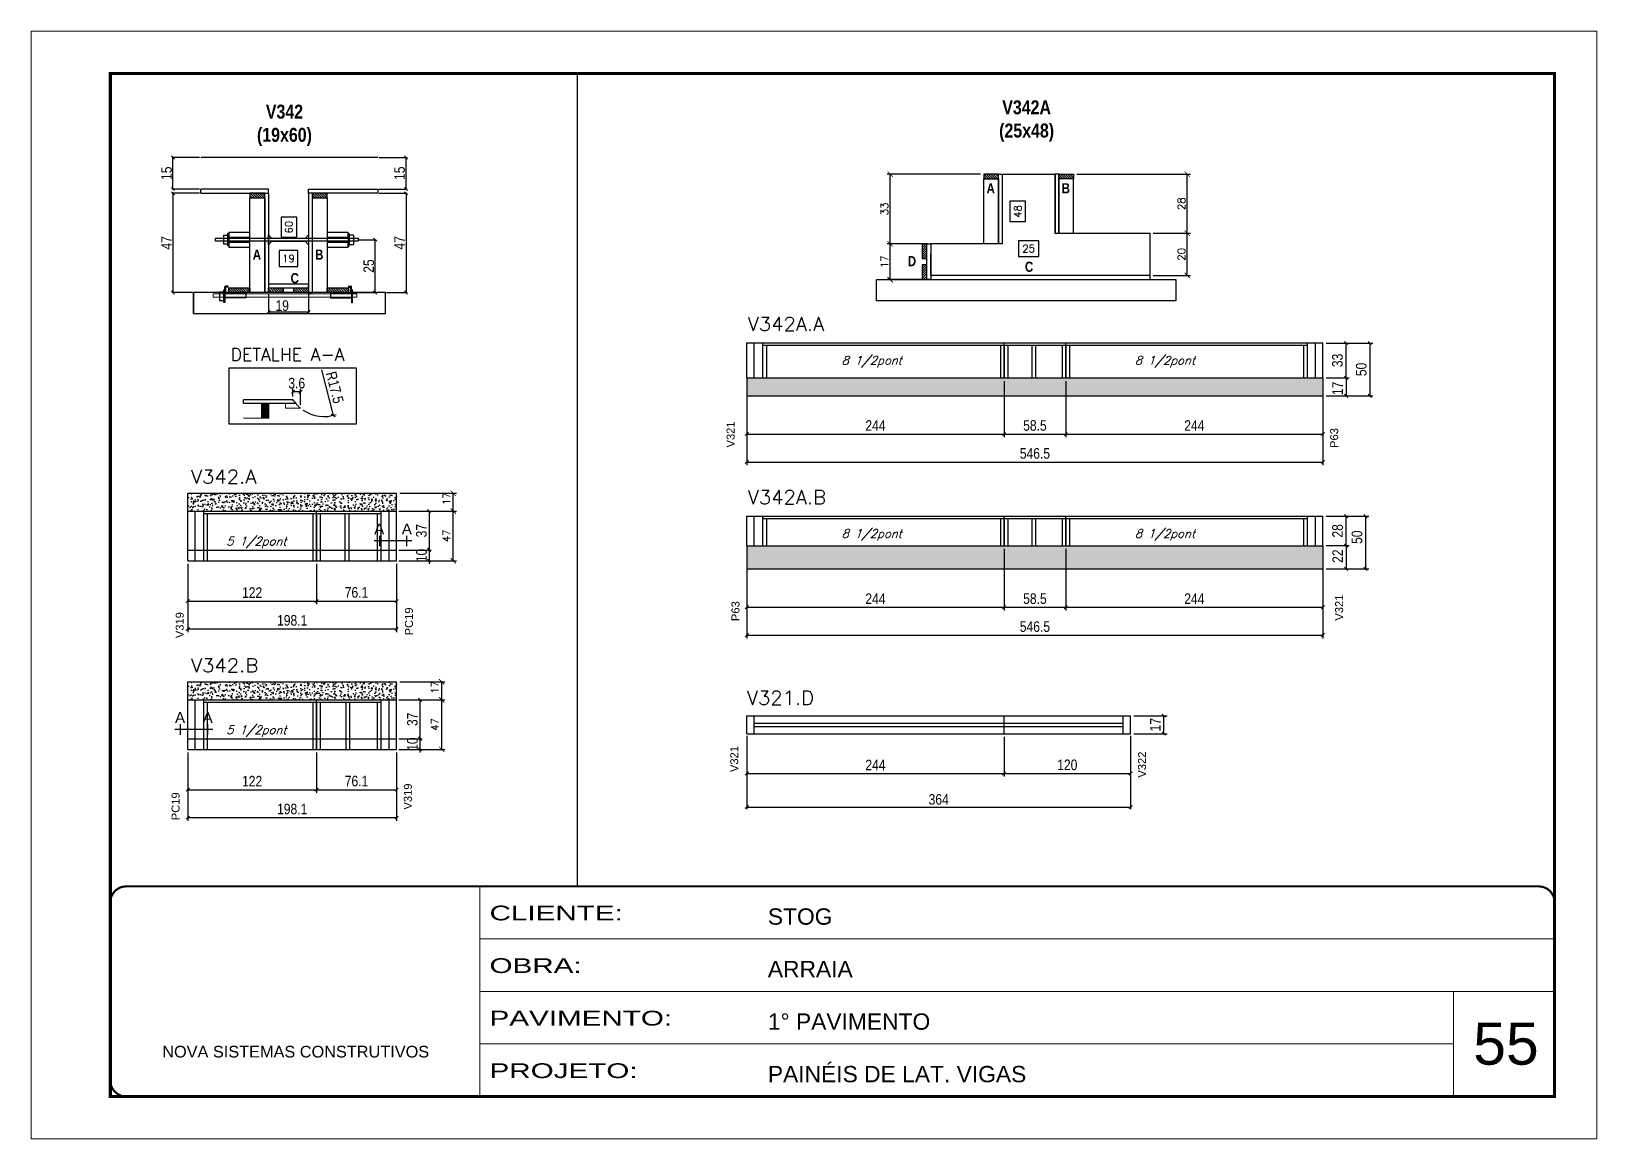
# Model space of a CAD drawing. Extents: x -3394 to 16474, y -5031 to 14397.
# Drawn here: x 7442 to 8927, y -1585 to -535 of the extents above; entities that cross this region are included whole.
import ezdxf
from ezdxf.enums import TextEntityAlignment as Align

# ---------------------------------------------------------------- set-up
doc = ezdxf.new("R2010")
doc.units = 0
doc.linetypes.add('CONTINUO', pattern=[0])
doc.linetypes.add('DASHED', pattern=[0.75, 0.5, -0.25])
doc.layers.get('0').update_dxf_attribs({"linetype": 'CONTINUOUS'})
doc.layers.get('Defpoints').update_dxf_attribs({"linetype": 'CONTINUOUS'})
for name, color, linetype in [('1HACHURA MADEIRAS', 1, 'CONTINUOUS'), ('5', 5, 'CONTINUOUS'), ('barrote', 251, 'CONTINUOUS'), ('COTA', 241, 'CONTINUOUS'), ('Cota Seção (2x)', 4, 'CONTINUOUS'), ('detalhes', 4, 'CONTINUOUS'), ('NOMENCLATURA', 7, 'CONTINUOUS'), ('Painéis', 200, 'CONTINUOUS'), ('presilha', 1, 'CONTINUOUS'), ('SARR_2.2x10', 60, 'CONTINUOUS'), ('SARR_2.2x7', 40, 'CONTINUOUS'), ('SARR_3.5x7', 81, 'CONTINUOUS'), ('texto', 7, 'CONTINUOUS'), ('Tubo de PVC', 51, 'CONTINUOUS')]:
    doc.layers.add(name, color=color, linetype=linetype)
for name, color, linetype, lineweight in [('CARIMBO', 255, 'CONTINUOUS', 9), ('CONCRETO', 251, 'CONTINUOUS', 25), ('Escoras', 2, 'CONTINUOUS', 25), ('Folhas', 255, 'CONTINUOUS', 9), ('Madeira', 126, 'CONTINUOUS', 18), ('Sarr 2.2x7', 40, 'CONTINUOUS', 9), ('SARRAFO DE PRESSAO', 251, 'DASHED', 9), ('SCO-___-LAJ', 2, 'CONTINUOUS', 0), ('Texto Seção', 7, 'CONTINUOUS', 15)]:
    doc.layers.add(name, color=color, linetype=linetype, lineweight=lineweight)
doc.styles.add('ARIAL', font='arial.ttf')
doc.styles.add('COTA TECNICA', font='techl___.ttf', dxfattribs={"height": 10})
doc.styles.add('COTA TECNICA 2X', font='techl___.ttf', dxfattribs={"height": 10})
doc.styles.add('REGUA-120', font='ROMANS.shx', dxfattribs={"height": 15})
doc.styles.add('ROMANS', font='romans.shx')
doc.styles.get("Standard").update_dxf_attribs({"font": 'ROMANS.SHX'})
doc.styles.add('TECNICA', font='techb___.ttf', dxfattribs={"height": 10})
doc.styles.add('Tecnologia', font='')
doc.styles.get('Tecnologia').set_extended_font_data('Forgotten Futurist')
doc.dimstyles.new('Cota Paínel', dxfattribs={"dimtxt": 7, "dimasz": 5, "dimexe": 3, "dimexo": 3, "dimgap": 3, "dimtad": 1, "dimdec": 1, "dimzin": 12, "dimdsep": 46, "dimtxsty": 'ROMANS', "dimblk": 'ARCHTICK', "dimcen": 0, "dimclrd": 4, "dimclre": 4, "dimclrt": 1, "dimadec": 1, "dimazin": 3, "dimtfac": 1, "dimtdec": 1, "dimtmove": 0, "dimatfit": 3, "dimldrblk": 'OBLIQUE', "dimfxl": 1, "dimtolj": 1, "dimtzin": 12, "dimarcsym": 0})
doc.dimstyles.new('Cota Seção (2x)', dxfattribs={"dimtxt": 7, "dimasz": 5, "dimexe": 3, "dimexo": 3, "dimgap": 2, "dimtad": 3, "dimdec": 1, "dimlfac": 0.5, "dimzin": 12, "dimdsep": 46, "dimtxsty": 'ROMANS', "dimblk": 'ARCHTICK', "dimcen": 0, "dimclrd": 4, "dimclre": 4, "dimclrt": 1, "dimadec": 1, "dimazin": 3, "dimtfac": 1, "dimtdec": 1, "dimtmove": 0, "dimatfit": 3, "dimldrblk": 'OBLIQUE', "dimfxl": 1, "dimtolj": 1, "dimtzin": 12, "dimarcsym": 0})
doc.dimstyles.new('Cota Seção interna', dxfattribs={"dimtxt": 7, "dimasz": 6, "dimexe": 0.18, "dimexo": 2, "dimgap": -4, "dimtad": 3, "dimdec": 1, "dimlfac": 0.5, "dimzin": 12, "dimdsep": 46, "dimtxsty": 'ROMANS', "dimblk": 'ARCHTICK', "dimcen": 0.09, "dimse1": 1, "dimse2": 1, "dimsd1": 1, "dimsd2": 1, "dimclrd": 180, "dimclre": 5, "dimclrt": 1, "dimadec": 0, "dimazin": 3, "dimtfac": 1, "dimtdec": 1, "dimtofl": 0, "dimtmove": 0, "dimatfit": 3, "dimldrblk": 'ARCHTICK', "dimfxl": 1, "dimtolj": 1, "dimtzin": 0, "dimarcsym": 0})
doc.dimstyles.new('PAINEL', dxfattribs={"dimtxt": 10, "dimasz": 3, "dimexe": 3, "dimexo": 3, "dimgap": 3, "dimtad": 1, "dimdec": 1, "dimzin": 12, "dimdsep": 46, "dimtxsty": 'COTA TECNICA', "dimblk1": 'OBLIQUE', "dimblk2": 'OBLIQUE', "dimsah": 1, "dimcen": 0.9, "dimclrd": 4, "dimclre": 4, "dimclrt": 240, "dimadec": 1, "dimazin": 3, "dimtfac": 1, "dimtdec": 1, "dimtmove": 0, "dimatfit": 3, "dimfxl": 1, "dimtolj": 1, "dimtzin": 12, "dimarcsym": 0})
doc.dimstyles.new('SECAO', dxfattribs={"dimscale": 0.333333, "dimtxt": 5, "dimasz": 9, "dimexe": 3, "dimexo": 3, "dimgap": 3, "dimtad": 1, "dimdec": 1, "dimlfac": 0.5, "dimzin": 12, "dimdsep": 46, "dimtxsty": 'COTA TECNICA 2X', "dimblk1": 'OBLIQUE', "dimblk2": 'OBLIQUE', "dimsah": 1, "dimcen": 0.9, "dimclrd": 4, "dimclre": 4, "dimclrt": 240, "dimadec": 1, "dimazin": 3, "dimtfac": 1, "dimtdec": 1, "dimtmove": 0, "dimatfit": 3, "dimfxl": 1, "dimtolj": 1, "dimtzin": 12, "dimarcsym": 0})
pattern_1 = [(135, (41368.3637, -124186.94), (-1.122532015, -1.122532015), [])]
pattern_2 = [(135, (41380.3637, -124186.94), (-1.122532015, -1.122532015), [])]
pattern_3 = [(225, (132594.5517, 29878.2703), (1.122532015, -1.122532015), [])]
pattern_4 = [(225, (132594.5517, 29858.2703), (1.122532015, -1.122532015), [])]

msp = doc.modelspace()

# ---------------------------------------------------------------- texts
at = {"layer": '5', "color": 7, "linetype": 'Continuous'}
msp.add_text('DETALHE A-A', height=12, rotation=359.99996, dxfattribs=at).set_placement((7631.19, -847.27))
at = {"layer": 'CARIMBO', "style": 'ARIAL'}
msp.add_text('55', height=40, dxfattribs=at).set_placement((8810.07, -1514.78))
at = {"layer": 'detalhes', "style": 'TECNICA'}
for s, p in [('A', (8348.36, -688.55)), ('B', (8419.61, -688.55)), ('A', (7652.26, -751.43)), ('B', (7711.39, -751.43)), ('D', (8273.64, -757.65)), ('C', (8384.79, -762.94)), ('C', (7688.15, -773.83))]:
    msp.add_text(s, height=9.6, dxfattribs=at).set_placement(p)
at = {"layer": 'detalhes', "color": 0, "linetype": 'Continuous', "style": 'ARIAL'}
for p in [(7772.24, -1006.75), (7798.45, -1006.75), (7583.33, -1185.55), (7609.54, -1185.55)]:
    msp.add_text('A', height=10.22, dxfattribs=at).set_placement(p, align=Align.MIDDLE_CENTER)
at = {"layer": 'NOMENCLATURA', "linetype": 'Continuous', "style": 'ARIAL'}
for s, p in [('V321', (8109.34, -929.54)), ('P63', (8681.97, -929.96)), ('PC19', (7804.23, -1107.69)), ('P63', (8114.01, -1094.15)), ('V321', (8686.64, -1093.73)), ('V319', (7586.77, -1110.35)), ('V321', (8112.82, -1237.29)), ('V322', (8499.67, -1242.58)), ('PC19', (7582.82, -1282.98)), ('V319', (7803.18, -1272.84))]:
    msp.add_text(s, height=7.567, rotation=90, dxfattribs=at).set_placement(p)
at = {"layer": 'NOMENCLATURA', "char_height": 13.2, "attachment_point": 2, "style": 'TECNICA'}
for s, insert in [('V342\\P(19x60)', (7682.35, -604.47)), ('V342A\\P(25x48)', (8386.41, -600.41))]:
    msp.add_mtext_dynamic_manual_height_columns(s, width=13.2, gutter_width=1, heights=[0], dxfattribs=dict(at, insert=insert))
at = {"layer": 'texto', "color": 2, "char_height": 8, "attachment_point": 5, "style": 'ROMANS'}
for s, insert in [('{\\Q19;\\C256;8 1/2pont}', (8239.51, -848.23)), ('{\\Q19;\\C256;8 1/2pont}', (8517.62, -848.23)), ('{\\Q19;\\C256;8 1/2pont}', (8239.51, -1012.42)), ('{\\Q19;\\C256;8 1/2pont}', (8517.62, -1012.42)), ('{\\Q19;\\C256;5 1/2pont}', (7655.69, -1019.7)), ('{\\Q19;\\C256;5 1/2pont}', (7655.69, -1198.55))]:
    msp.add_mtext(s, dxfattribs=dict(at, insert=insert))
at = {"layer": 'Texto Seção', "style": 'REGUA-120', "width": 1.05}
for s, p in [('V342A.A', (8121.86, -818.95)), ('V342.A', (7593.69, -963.74)), ('V342A.B', (8121.86, -983.14)), ('V342.B', (7593.69, -1142.59)), ('V321.D', (8120.99, -1173.42))]:
    msp.add_text(s, height=13, dxfattribs=at).set_placement(p)

# ---------------------------------------------------------------- blocks, each defined once
blk = doc.blocks.new('9999999999')
at = {"color": 30, "linetype": 'CONTINUO'}
for p, q in [((98564.6, 34230.2), (98564.6, 34429.4)), ((98564.6, 34379.6), (99584, 34379.6)), ((98564.6, 34329.8), (99488, 34329.8)), ((99584, 34329.8), (99488, 34329.8)), ((99488, 34329.8), (99488, 34230.2)), ((98564.6, 34280), (99488, 34280))]:
    blk.add_line(p, q, dxfattribs=at)
at = {"color": 30, "linetype": 'CONTINUO', "const_width": 2}
blk.add_lwpolyline([(99584, 34230.2), (99584, 34414.4, 0.414214), (99569, 34429.4), (98229, 34429.4, 0.414214), (98214, 34414.4), (98214, 34245.2, 0.414214), (98229, 34230.2), (99584, 34230.2)], format="xyb", dxfattribs=at)
at = {"layer": 'Folhas'}
blk.add_lwpolyline([(98139, 34190.2), (99624, 34190.2), (99624, 35240.2), (98139, 35240.2)], close=True, dxfattribs=at)
at = {"layer": 'Folhas', "color": 30, "const_width": 3}
blk.add_lwpolyline([(98214, 34230.2), (99584, 34230.2), (99584, 35200.2), (98214, 35200.2)], close=True, dxfattribs=at)
at = {"color": 7, "linetype": 'Continuous', "ltscale": 5, "style": 'ARIAL'}
for s, height, p in [('STOG', 15.48, (98837.7, 34393.1)), ('ARRAIA', 15.48, (98837.7, 34343.3)), ('1° PAVIMENTO', 15.483, (98837.7, 34293.5)), ('NOVA SISTEMAS CONSTRUTIVOS', 11.059, (98263.2, 34267.2)), ('PAINÉIS DE LAT. VIGAS', 15.483, (98837.7, 34243.7))]:
    blk.add_text(s, height=height, dxfattribs=at).set_placement(p)
at = {"layer": 'Folhas', "color": 7, "style": 'Tecnologia', "width": 1.5}
for s, p in [('CLIENTE:', (98573.7, 34397.2)), ('OBRA:', (98573.7, 34347.3)), ('PAVIMENTO:', (98573.7, 34297.5)), ('PROJETO:', (98573.7, 34247.7))]:
    blk.add_text(s, height=14, dxfattribs=at).set_placement(p)
blk = doc.blocks.new('_Oblique')
at = {"color": 0, "linetype": 'ByBlock', "lineweight": -2}
blk.add_line((-0.5, -0.5), (0.5, 0.5), dxfattribs=at)
blk = doc.blocks.new('*D1849')
at = {"layer": 'COTA', "color": 4, "lineweight": -2, "transparency": 16777216}
for p, q in [((7667.2, -783.5), (7667.2, -802.2)), ((7705.2, -783.5), (7705.2, -802.2)), ((7705.2, -801.2), (7667.2, -801.2))]:
    blk.add_line(p, q, dxfattribs=at)
at = {"layer": 'Defpoints', "color": 0, "transparency": 16777216}
for p in [(7667.2, -782.5), (7705.2, -782.5), (7667.2, -801.2)]:
    blk.add_point(p, dxfattribs=at)
at = {"layer": 'COTA', "color": 4, "lineweight": -2, "transparency": 16777216, "xscale": 3, "yscale": 3, "zscale": 3, "rotation": 180}
blk.add_blockref('_Oblique', (7667.2, -801.2), dxfattribs=at)
at = {"layer": 'COTA', "color": 4, "lineweight": -2, "transparency": 16777216, "xscale": 3, "yscale": 3, "zscale": 3}
blk.add_blockref('_Oblique', (7705.2, -801.2), dxfattribs=at)
at = {"layer": 'COTA', "color": 240, "transparency": 16777216, "insert": (7680.2, -795.1), "char_height": 10, "attachment_point": 5, "style": 'COTA TECNICA 2X'}
blk.add_mtext('\\A1;19', dxfattribs=at)
blk = doc.blocks.new('PRESILHA METÁLICA 1')
at = {"layer": 'presilha'}
for p, q in [((0, 13), (6, 13)), ((0, 13), (0, 0)), ((6, 0), (0, 0)), ((6, 15.5), (7.5, 15.5)), ((6, -2.5), (6, 15.5)), ((6, 13), (6, 0)), ((7.5, 10.6), (7.5, 19.9)), ((7.5, 15.5), (7.5, -2.5)), ((37.5, 4.1), (7.5, 4.1)), ((12, 21), (8.6, 21)), ((9, 11.6), (9, 18.9)), ((12, 19.5), (9.6, 19.5)), ((37.5, 11), (9.6, 11)), ((12, 21), (12, 19.5)), ((37.5, 11), (37.5, 4.1)), ((7.5, -2.5), (6, -2.5))]:
    blk.add_line(p, q, dxfattribs=at)
for centre, radius, start, end in [((8.6, 19.9), 1.14, 90, 180), ((9.6, 18.9), 0.57, 90, 180), ((9.6, 11.6), 0.57, 180, 270)]:
    blk.add_arc(centre, radius, start, end, dxfattribs=at)
blk = doc.blocks.new('PRESILHA METÁLICA 2')
at = {"layer": 'presilha'}
for p, q in [((-5.2, 23.5), (-5.2, 22)), ((-5.2, 23.5), (-1.9, 23.5)), ((-0.8, 14.6), (-0.8, 22.4)), ((-30.8, 13.5), (-30.8, 6.6)), ((-30.8, 13.5), (-2.8, 13.5)), ((-30.8, 6.6), (-0.8, 6.6)), ((-5.2, 22), (-2.8, 22)), ((-2.2, 14.1), (-2.2, 21.4)), ((0.8, 18), (-0.8, 18)), ((-0.8, 18), (-0.8, 0)), ((-0.8, 0), (0.8, 0)), ((0.8, 0), (0.8, 18))]:
    blk.add_line(p, q, dxfattribs=at)
for centre, radius, start, end in [((-1.9, 22.4), 1.14, 0, 90), ((-2.8, 21.4), 0.57, 0, 90), ((-2.8, 14.1), 0.57, 270, 0)]:
    blk.add_arc(centre, radius, start, end, dxfattribs=at)
blk = doc.blocks.new('*D1850')
at = {"layer": 'COTA', "color": 4, "lineweight": -2, "transparency": 16777216}
for p, q in [((7601.9, -688.5), (7575.6, -688.5)), ((7576.6, -688.5), (7576.6, -782.5)), ((7595.2, -782.5), (7575.6, -782.5))]:
    blk.add_line(p, q, dxfattribs=at)
at = {"layer": 'Defpoints', "color": 0, "transparency": 16777216}
for p in [(7602.9, -688.5), (7576.6, -782.5), (7596.2, -782.5)]:
    blk.add_point(p, dxfattribs=at)
at = {"layer": 'COTA', "color": 4, "lineweight": -2, "transparency": 16777216, "xscale": 3, "yscale": 3, "zscale": 3}
for p, rotation in [((7576.6, -688.5), 90), ((7576.6, -782.5), 270)]:
    blk.add_blockref('_Oblique', p, dxfattribs=dict(at, rotation=rotation))
at = {"layer": 'COTA', "color": 240, "transparency": 16777216, "insert": (7570.5, -735.5), "char_height": 10, "attachment_point": 5, "rotation": 90, "style": 'COTA TECNICA 2X'}
blk.add_mtext('\\A1;47', dxfattribs=at)
blk = doc.blocks.new('*D1851')
at = {"layer": 'Cota Seção (2x)', "color": 180, "lineweight": -2, "transparency": 16777216}
for p, q in [((7694.1, -711.1), (7679.1, -711.1)), ((7679.1, -711.1), (7679.1, -730.1)), ((7694.1, -730.1), (7694.1, -711.1)), ((7679.1, -730.1), (7694.1, -730.1))]:
    blk.add_line(p, q, dxfattribs=at)
at = {"layer": 'Defpoints', "color": 0, "transparency": 16777216}
for p in [(7698.1, -654.5), (7705.2, -654.5), (7697.8, -774.5)]:
    blk.add_point(p, dxfattribs=at)
at = {"layer": 'Cota Seção (2x)', "color": 1, "transparency": 16777216, "insert": (7686.6, -720.6), "char_height": 7, "attachment_point": 5, "rotation": 90, "style": 'ROMANS'}
blk.add_mtext('\\A1;60', dxfattribs=at)
blk = doc.blocks.new('_ArchTick')
at = {"color": 0, "linetype": 'ByBlock', "const_width": 0.15}
blk.add_lwpolyline([(-0.5, -0.5), (0.5, 0.5)], dxfattribs=at)
blk = doc.blocks.new('*D1852')
at = {"layer": 'COTA', "color": 4, "lineweight": -2, "transparency": 16777216}
for p, q in [((7601.9, -654.5), (7575.6, -654.5)), ((7576.6, -684.5), (7576.6, -654.5)), ((7601.9, -684.5), (7575.6, -684.5))]:
    blk.add_line(p, q, dxfattribs=at)
at = {"layer": 'Defpoints', "color": 0, "transparency": 16777216}
for p in [(7576.6, -654.5), (7602.9, -654.5), (7602.9, -684.5)]:
    blk.add_point(p, dxfattribs=at)
at = {"layer": 'COTA', "color": 4, "lineweight": -2, "transparency": 16777216, "xscale": 3, "yscale": 3, "zscale": 3}
for p, rotation in [((7576.6, -654.5), 90), ((7576.6, -684.5), 270)]:
    blk.add_blockref('_Oblique', p, dxfattribs=dict(at, rotation=rotation))
at = {"layer": 'COTA', "color": 240, "transparency": 16777216, "insert": (7570.5, -669.5), "char_height": 10, "attachment_point": 5, "rotation": 90, "style": 'COTA TECNICA 2X'}
blk.add_mtext('\\A1;15', dxfattribs=at)
blk = doc.blocks.new('*D1857')
at = {"layer": 'COTA', "color": 4, "lineweight": -2, "transparency": 16777216}
for p, q in [((7772.3, -688.5), (7798.7, -688.5)), ((7797.7, -688.5), (7797.7, -782.5)), ((7779.1, -782.5), (7798.7, -782.5))]:
    blk.add_line(p, q, dxfattribs=at)
at = {"layer": 'Defpoints', "color": 0, "transparency": 16777216}
for p in [(7771.3, -688.5), (7778.1, -782.5), (7797.7, -782.5)]:
    blk.add_point(p, dxfattribs=at)
at = {"layer": 'COTA', "color": 4, "lineweight": -2, "transparency": 16777216, "xscale": 3, "yscale": 3, "zscale": 3}
for p, rotation in [((7797.7, -688.5), 90), ((7797.7, -782.5), 270)]:
    blk.add_blockref('_Oblique', p, dxfattribs=dict(at, rotation=rotation))
at = {"layer": 'COTA', "color": 240, "transparency": 16777216, "insert": (7791.6, -735.5), "char_height": 10, "attachment_point": 5, "rotation": 90, "style": 'COTA TECNICA 2X'}
blk.add_mtext('\\A1;47', dxfattribs=at)
blk = doc.blocks.new('*D1858')
at = {"layer": 'COTA', "color": 4, "lineweight": -2, "transparency": 16777216}
for p, q in [((7772.3, -654.5), (7798.7, -654.5)), ((7797.7, -684.5), (7797.7, -654.5)), ((7772.3, -684.5), (7798.7, -684.5))]:
    blk.add_line(p, q, dxfattribs=at)
at = {"layer": 'Defpoints', "color": 0, "transparency": 16777216}
for p in [(7771.3, -654.5), (7797.7, -654.5), (7771.3, -684.5)]:
    blk.add_point(p, dxfattribs=at)
at = {"layer": 'COTA', "color": 4, "lineweight": -2, "transparency": 16777216, "xscale": 3, "yscale": 3, "zscale": 3}
for p, rotation in [((7797.7, -654.5), 90), ((7797.7, -684.5), 270)]:
    blk.add_blockref('_Oblique', p, dxfattribs=dict(at, rotation=rotation))
at = {"layer": 'COTA', "color": 240, "transparency": 16777216, "insert": (7791.6, -669.5), "char_height": 10, "attachment_point": 5, "rotation": 90, "style": 'COTA TECNICA 2X'}
blk.add_mtext('\\A1;15', dxfattribs=at)
blk = doc.blocks.new('*D1916')
at = {"layer": 'Cota Seção (2x)', "color": 180, "lineweight": -2, "transparency": 16777216}
for p, q in [((7695.2, -742.8), (7677.2, -742.8)), ((7677.2, -742.8), (7677.2, -757.8)), ((7695.2, -757.8), (7695.2, -742.8)), ((7677.2, -757.8), (7695.2, -757.8))]:
    blk.add_line(p, q, dxfattribs=at)
at = {"layer": 'Defpoints', "color": 0, "transparency": 16777216}
for p in [(7705.2, -761.8), (7667.2, -774.5), (7705.2, -774.5)]:
    blk.add_point(p, dxfattribs=at)
at = {"layer": 'Cota Seção (2x)', "color": 1, "transparency": 16777216, "insert": (7686.2, -750.3), "char_height": 7, "attachment_point": 5, "style": 'ROMANS'}
blk.add_mtext('\\A1;19', dxfattribs=at)
blk = doc.blocks.new('*D1859')
at = {"layer": 'COTA', "color": 4, "lineweight": -2, "transparency": 16777216}
for p, q in [((7753.3, -732.5), (7769.4, -732.5)), ((7768.4, -782.5), (7768.4, -732.5)), ((7743.8, -782.5), (7769.4, -782.5))]:
    blk.add_line(p, q, dxfattribs=at)
at = {"layer": 'Defpoints', "color": 0, "transparency": 16777216}
for p in [(7752.3, -732.5), (7768.4, -732.5), (7742.8, -782.5)]:
    blk.add_point(p, dxfattribs=at)
at = {"layer": 'COTA', "color": 4, "lineweight": -2, "transparency": 16777216, "xscale": 3, "yscale": 3, "zscale": 3}
for p, rotation in [((7768.4, -732.5), 90), ((7768.4, -782.5), 270)]:
    blk.add_blockref('_Oblique', p, dxfattribs=dict(at, rotation=rotation))
at = {"layer": 'COTA', "color": 240, "transparency": 16777216, "insert": (7762.3, -757.5), "char_height": 10, "attachment_point": 5, "rotation": 90, "style": 'COTA TECNICA 2X'}
blk.add_mtext('\\A1;25', dxfattribs=at)
blk = doc.blocks.new('*D1860')
at = {"layer": 'COTA', "color": 4, "linetype": 'ByBlock', "lineweight": -2, "transparency": 16777216}
for p, q in [((7590.7, -1039.9), (7590.7, -1078.1)), ((7712.7, -1039.9), (7712.7, -1078.1)), ((7590.7, -1075.1), (7712.7, -1075.1))]:
    blk.add_line(p, q, dxfattribs=at)
at = {"layer": 'Defpoints', "color": 0, "linetype": 'ByBlock', "transparency": 16777216}
for p in [(7590.7, -1036.9), (7712.7, -1036.9), (7712.7, -1075.1)]:
    blk.add_point(p, dxfattribs=at)
at = {"layer": 'COTA', "color": 4, "linetype": 'ByBlock', "lineweight": -2, "transparency": 16777216, "xscale": 3, "yscale": 3, "zscale": 3, "rotation": 180}
blk.add_blockref('_Oblique', (7590.7, -1075.1), dxfattribs=at)
at = {"layer": 'COTA', "color": 4, "linetype": 'ByBlock', "lineweight": -2, "transparency": 16777216, "xscale": 3, "yscale": 3, "zscale": 3}
blk.add_blockref('_Oblique', (7712.7, -1075.1), dxfattribs=at)
at = {"layer": 'COTA', "color": 240, "linetype": 'ByBlock', "transparency": 16777216, "insert": (7651.7, -1067.1), "char_height": 10, "attachment_point": 5, "style": 'COTA TECNICA'}
blk.add_mtext('\\A1;122', dxfattribs=at)
blk = doc.blocks.new('*D1861')
at = {"layer": 'COTA', "color": 4, "linetype": 'ByBlock', "lineweight": -2, "transparency": 16777216}
for p, q in [((7712.7, -1039.9), (7712.7, -1078.1)), ((7788.8, -1039.9), (7788.8, -1078.1)), ((7712.7, -1075.1), (7788.8, -1075.1))]:
    blk.add_line(p, q, dxfattribs=at)
at = {"layer": 'Defpoints', "color": 0, "linetype": 'ByBlock', "transparency": 16777216}
for p in [(7712.7, -1036.9), (7788.8, -1036.9), (7788.8, -1075.1)]:
    blk.add_point(p, dxfattribs=at)
at = {"layer": 'COTA', "color": 4, "linetype": 'ByBlock', "lineweight": -2, "transparency": 16777216, "xscale": 3, "yscale": 3, "zscale": 3, "rotation": 180}
blk.add_blockref('_Oblique', (7712.7, -1075.1), dxfattribs=at)
at = {"layer": 'COTA', "color": 4, "linetype": 'ByBlock', "lineweight": -2, "transparency": 16777216, "xscale": 3, "yscale": 3, "zscale": 3}
blk.add_blockref('_Oblique', (7788.8, -1075.1), dxfattribs=at)
at = {"layer": 'COTA', "color": 240, "linetype": 'ByBlock', "transparency": 16777216, "insert": (7750.7, -1067), "char_height": 10, "attachment_point": 5, "style": 'COTA TECNICA'}
blk.add_mtext('\\A1;76.1', dxfattribs=at)
blk = doc.blocks.new('*D1917')
at = {"layer": 'COTA', "color": 4, "linetype": 'ByBlock', "lineweight": -2, "transparency": 16777216}
for p, q in [((7590.7, -1039.9), (7590.7, -1104.6)), ((7788.8, -1039.9), (7788.8, -1104.6)), ((7590.7, -1101.6), (7788.8, -1101.6))]:
    blk.add_line(p, q, dxfattribs=at)
at = {"layer": 'Defpoints', "color": 0, "linetype": 'ByBlock', "transparency": 16777216}
for p in [(7590.7, -1036.9), (7788.8, -1036.9), (7788.8, -1101.6)]:
    blk.add_point(p, dxfattribs=at)
at = {"layer": 'COTA', "color": 4, "linetype": 'ByBlock', "lineweight": -2, "transparency": 16777216, "xscale": 3, "yscale": 3, "zscale": 3, "rotation": 180}
blk.add_blockref('_Oblique', (7590.7, -1101.6), dxfattribs=at)
at = {"layer": 'COTA', "color": 4, "linetype": 'ByBlock', "lineweight": -2, "transparency": 16777216, "xscale": 3, "yscale": 3, "zscale": 3}
blk.add_blockref('_Oblique', (7788.8, -1101.6), dxfattribs=at)
at = {"layer": 'COTA', "color": 240, "linetype": 'ByBlock', "transparency": 16777216, "insert": (7689.7, -1093.5), "char_height": 10, "attachment_point": 5, "style": 'COTA TECNICA'}
blk.add_mtext('\\A1;198.1', dxfattribs=at)
blk = doc.blocks.new('*D1862')
at = {"layer": 'COTA', "color": 4, "linetype": 'Continuous', "lineweight": -2, "transparency": 16777216}
for p, q in [((7791.8, -989.9), (7845.5, -989.9)), ((7842.5, -1036.9), (7842.5, -989.9))]:
    blk.add_line(p, q, dxfattribs=at)
at = {"layer": 'COTA', "color": 4, "lineweight": -2, "transparency": 16777216}
blk.add_line((7791.8, -1036.9), (7845.5, -1036.9), dxfattribs=at)
at = {"layer": 'Defpoints', "color": 0, "linetype": 'Continuous', "transparency": 16777216}
for p in [(7788.8, -989.9), (7842.5, -989.9), (7788.8, -1036.9)]:
    blk.add_point(p, dxfattribs=at)
at = {"layer": 'COTA', "color": 4, "linetype": 'Continuous', "lineweight": -2, "transparency": 16777216, "xscale": 5, "yscale": 5, "zscale": 5}
for p, rotation in [((7842.5, -989.9), 90), ((7842.5, -1036.9), 270)]:
    blk.add_blockref('_ArchTick', p, dxfattribs=dict(at, rotation=rotation))
at = {"layer": 'COTA', "color": 1, "linetype": 'Continuous', "transparency": 16777216, "insert": (7836, -1013.4), "char_height": 7, "attachment_point": 5, "rotation": 90, "style": 'ROMANS'}
blk.add_mtext('\\A1;47', dxfattribs=at)
blk = doc.blocks.new('*D1863')
at = {"layer": 'COTA', "color": 4, "linetype": 'Continuous', "lineweight": -2, "transparency": 16777216}
for p, q in [((7791.8, -972.9), (7845.5, -972.9)), ((7842.5, -989.9), (7842.5, -972.9))]:
    blk.add_line(p, q, dxfattribs=at)
at = {"layer": 'COTA', "color": 4, "lineweight": -2, "transparency": 16777216}
blk.add_line((7791.8, -989.9), (7845.5, -989.9), dxfattribs=at)
at = {"layer": 'Defpoints', "color": 0, "linetype": 'Continuous', "transparency": 16777216}
for p in [(7788.8, -972.9), (7842.5, -972.9), (7788.8, -989.9)]:
    blk.add_point(p, dxfattribs=at)
at = {"layer": 'COTA', "color": 4, "linetype": 'Continuous', "lineweight": -2, "transparency": 16777216, "xscale": 5, "yscale": 5, "zscale": 5}
for p, rotation in [((7842.5, -972.9), 90), ((7842.5, -989.9), 270)]:
    blk.add_blockref('_ArchTick', p, dxfattribs=dict(at, rotation=rotation))
at = {"layer": 'COTA', "color": 1, "linetype": 'Continuous', "transparency": 16777216, "insert": (7836, -978.2), "char_height": 7, "attachment_point": 5, "rotation": 90, "style": 'ROMANS'}
blk.add_mtext('\\A1;17', dxfattribs=at)
blk = doc.blocks.new('*D1864')
at = {"layer": 'COTA', "color": 4, "linetype": 'ByBlock', "lineweight": -2, "transparency": 16777216}
for p, q in [((7590.7, -1218.8), (7590.7, -1257)), ((7712.7, -1218.8), (7712.7, -1257)), ((7590.7, -1254), (7712.7, -1254))]:
    blk.add_line(p, q, dxfattribs=at)
at = {"layer": 'Defpoints', "color": 0, "linetype": 'ByBlock', "transparency": 16777216}
for p in [(7590.7, -1215.8), (7712.7, -1215.8), (7712.7, -1254)]:
    blk.add_point(p, dxfattribs=at)
at = {"layer": 'COTA', "color": 4, "linetype": 'ByBlock', "lineweight": -2, "transparency": 16777216, "xscale": 3, "yscale": 3, "zscale": 3, "rotation": 180}
blk.add_blockref('_Oblique', (7590.7, -1254), dxfattribs=at)
at = {"layer": 'COTA', "color": 4, "linetype": 'ByBlock', "lineweight": -2, "transparency": 16777216, "xscale": 3, "yscale": 3, "zscale": 3}
blk.add_blockref('_Oblique', (7712.7, -1254), dxfattribs=at)
at = {"layer": 'COTA', "color": 240, "linetype": 'ByBlock', "transparency": 16777216, "insert": (7651.7, -1245.9), "char_height": 10, "attachment_point": 5, "style": 'COTA TECNICA'}
blk.add_mtext('\\A1;122', dxfattribs=at)
blk = doc.blocks.new('*D1865')
at = {"layer": 'COTA', "color": 4, "linetype": 'ByBlock', "lineweight": -2, "transparency": 16777216}
for p, q in [((7712.7, -1218.8), (7712.7, -1257)), ((7788.8, -1218.8), (7788.8, -1257)), ((7712.7, -1254), (7788.8, -1254))]:
    blk.add_line(p, q, dxfattribs=at)
at = {"layer": 'Defpoints', "color": 0, "linetype": 'ByBlock', "transparency": 16777216}
for p in [(7712.7, -1215.8), (7788.8, -1215.8), (7788.8, -1254)]:
    blk.add_point(p, dxfattribs=at)
at = {"layer": 'COTA', "color": 4, "linetype": 'ByBlock', "lineweight": -2, "transparency": 16777216, "xscale": 3, "yscale": 3, "zscale": 3, "rotation": 180}
blk.add_blockref('_Oblique', (7712.7, -1254), dxfattribs=at)
at = {"layer": 'COTA', "color": 4, "linetype": 'ByBlock', "lineweight": -2, "transparency": 16777216, "xscale": 3, "yscale": 3, "zscale": 3}
blk.add_blockref('_Oblique', (7788.8, -1254), dxfattribs=at)
at = {"layer": 'COTA', "color": 240, "linetype": 'ByBlock', "transparency": 16777216, "insert": (7750.7, -1245.9), "char_height": 10, "attachment_point": 5, "style": 'COTA TECNICA'}
blk.add_mtext('\\A1;76.1', dxfattribs=at)
blk = doc.blocks.new('*D1918')
at = {"layer": 'COTA', "color": 4, "linetype": 'ByBlock', "lineweight": -2, "transparency": 16777216}
for p, q in [((7590.7, -1218.8), (7590.7, -1283.5)), ((7788.8, -1218.8), (7788.8, -1283.5)), ((7590.7, -1280.5), (7788.8, -1280.5))]:
    blk.add_line(p, q, dxfattribs=at)
at = {"layer": 'Defpoints', "color": 0, "linetype": 'ByBlock', "transparency": 16777216}
for p in [(7590.7, -1215.8), (7788.8, -1215.8), (7788.8, -1280.5)]:
    blk.add_point(p, dxfattribs=at)
at = {"layer": 'COTA', "color": 4, "linetype": 'ByBlock', "lineweight": -2, "transparency": 16777216, "xscale": 3, "yscale": 3, "zscale": 3, "rotation": 180}
blk.add_blockref('_Oblique', (7590.7, -1280.5), dxfattribs=at)
at = {"layer": 'COTA', "color": 4, "linetype": 'ByBlock', "lineweight": -2, "transparency": 16777216, "xscale": 3, "yscale": 3, "zscale": 3}
blk.add_blockref('_Oblique', (7788.8, -1280.5), dxfattribs=at)
at = {"layer": 'COTA', "color": 240, "linetype": 'ByBlock', "transparency": 16777216, "insert": (7689.7, -1272.4), "char_height": 10, "attachment_point": 5, "style": 'COTA TECNICA'}
blk.add_mtext('\\A1;198.1', dxfattribs=at)
blk = doc.blocks.new('*D1866')
at = {"layer": 'COTA', "color": 4, "linetype": 'Continuous', "lineweight": -2, "transparency": 16777216}
for p, q in [((7791.8, -1168.8), (7834.5, -1168.8)), ((7831.5, -1215.8), (7831.5, -1168.8))]:
    blk.add_line(p, q, dxfattribs=at)
at = {"layer": 'COTA', "color": 4, "lineweight": -2, "transparency": 16777216}
blk.add_line((7791.8, -1215.8), (7834.5, -1215.8), dxfattribs=at)
at = {"layer": 'Defpoints', "color": 0, "linetype": 'Continuous', "transparency": 16777216}
for p in [(7788.8, -1168.8), (7831.5, -1168.8), (7788.8, -1215.8)]:
    blk.add_point(p, dxfattribs=at)
at = {"layer": 'COTA', "color": 4, "linetype": 'Continuous', "lineweight": -2, "transparency": 16777216, "xscale": 5, "yscale": 5, "zscale": 5}
for p, rotation in [((7831.5, -1168.8), 90), ((7831.5, -1215.8), 270)]:
    blk.add_blockref('_ArchTick', p, dxfattribs=dict(at, rotation=rotation))
at = {"layer": 'COTA', "color": 1, "linetype": 'Continuous', "transparency": 16777216, "insert": (7825, -1192.3), "char_height": 7, "attachment_point": 5, "rotation": 90, "style": 'ROMANS'}
blk.add_mtext('\\A1;47', dxfattribs=at)
blk = doc.blocks.new('*D1867')
at = {"layer": 'COTA', "color": 4, "linetype": 'Continuous', "lineweight": -2, "transparency": 16777216}
for p, q in [((7791.8, -1151.8), (7834.5, -1151.8)), ((7831.5, -1168.8), (7831.5, -1151.8))]:
    blk.add_line(p, q, dxfattribs=at)
at = {"layer": 'COTA', "color": 4, "lineweight": -2, "transparency": 16777216}
blk.add_line((7791.8, -1168.8), (7834.5, -1168.8), dxfattribs=at)
at = {"layer": 'Defpoints', "color": 0, "linetype": 'Continuous', "transparency": 16777216}
for p in [(7788.8, -1151.8), (7831.5, -1151.8), (7788.8, -1168.8)]:
    blk.add_point(p, dxfattribs=at)
at = {"layer": 'COTA', "color": 4, "linetype": 'Continuous', "lineweight": -2, "transparency": 16777216, "xscale": 5, "yscale": 5, "zscale": 5}
for p, rotation in [((7831.5, -1151.8), 90), ((7831.5, -1168.8), 270)]:
    blk.add_blockref('_ArchTick', p, dxfattribs=dict(at, rotation=rotation))
at = {"layer": 'COTA', "color": 1, "linetype": 'Continuous', "transparency": 16777216, "insert": (7825, -1157.1), "char_height": 7, "attachment_point": 5, "rotation": 90, "style": 'ROMANS'}
blk.add_mtext('\\A1;17', dxfattribs=at)
blk = doc.blocks.new('*D1868')
at = {"layer": 'Defpoints', "color": 0, "linetype": 'ByBlock', "transparency": 16777216}
for p in [(7690.4, -876.8), (7690.4, -884.2), (7697.6, -892.2)]:
    blk.add_point(p, dxfattribs=at)
at = {"layer": 'Escoras', "color": 4, "linetype": 'ByBlock', "lineweight": -2, "transparency": 16777216}
for p, q in [((7690.4, -881.2), (7690.4, -873.8)), ((7697.6, -889.2), (7697.6, -873.8)), ((7697.6, -876.8), (7690.4, -876.8))]:
    blk.add_line(p, q, dxfattribs=at)
at = {"layer": 'Escoras', "color": 4, "linetype": 'ByBlock', "lineweight": -2, "transparency": 16777216, "xscale": 3, "yscale": 3, "zscale": 3, "rotation": 180}
blk.add_blockref('_Oblique', (7690.4, -876.8), dxfattribs=at)
at = {"layer": 'Escoras', "color": 4, "linetype": 'ByBlock', "lineweight": -2, "transparency": 16777216, "xscale": 3, "yscale": 3, "zscale": 3}
blk.add_blockref('_Oblique', (7697.6, -876.8), dxfattribs=at)
at = {"layer": 'Escoras', "color": 240, "linetype": 'ByBlock', "transparency": 16777216, "insert": (7694, -868.6), "char_height": 10, "attachment_point": 5, "style": 'COTA TECNICA'}
blk.add_mtext('\\A1;3.6', dxfattribs=at)
blk = doc.blocks.new('*D1890')
at = {"layer": 'Defpoints', "color": 0, "linetype": 'ByBlock', "transparency": 16777216}
for p in [(7719.8, -865.2), (7728.6, -899.1)]:
    blk.add_point(p, dxfattribs=at)
at = {"layer": 'Escoras', "color": 4, "linetype": 'ByBlock', "lineweight": -2, "transparency": 16777216}
blk.add_line((7717.4, -856), (7728.6, -899.1), dxfattribs=at)
blk.add_arc((7719.8, -865.2), 35, 235.4035, 289.427, dxfattribs=at)
at = {"layer": 'Escoras', "color": 4, "linetype": 'ByBlock', "lineweight": -2, "transparency": 16777216, "xscale": 3, "yscale": 3, "zscale": 3, "rotation": 284.5159333783369}
blk.add_blockref('_Oblique', (7728.6, -899.1), dxfattribs=at)
at = {"layer": 'Escoras', "color": 240, "linetype": 'ByBlock', "transparency": 16777216, "insert": (7730.1, -872.6), "char_height": 10, "attachment_point": 5, "rotation": 284.5159, "style": 'COTA TECNICA'}
blk.add_mtext('\\A1;R17.5', dxfattribs=at)
blk = doc.blocks.new('*D1891')
at = {"layer": 'Cota Seção (2x)', "color": 180, "lineweight": -2, "transparency": 16777216}
for p, q in [((8385.5, -696.1), (8370.5, -696.1)), ((8370.5, -696.1), (8370.5, -715.4)), ((8385.5, -715.4), (8385.5, -696.1)), ((8370.5, -715.4), (8385.5, -715.4))]:
    blk.add_line(p, q, dxfattribs=at)
at = {"layer": 'Defpoints', "color": 0, "transparency": 16777216}
for p in [(8413.3, -670.4), (8389.5, -766.4), (8413.3, -766.4)]:
    blk.add_point(p, dxfattribs=at)
at = {"layer": 'Cota Seção (2x)', "color": 1, "transparency": 16777216, "insert": (8378, -705.8), "char_height": 7, "attachment_point": 5, "rotation": 90, "style": 'ROMANS'}
blk.add_mtext('\\A1;48', dxfattribs=at)
blk = doc.blocks.new('*D1892')
at = {"layer": 'Cota Seção (2x)', "color": 180, "lineweight": -2, "transparency": 16777216}
for p, q in [((8398, -733.5), (8378.6, -733.5)), ((8378.6, -733.5), (8378.6, -748.5)), ((8398, -748.5), (8398, -733.5)), ((8378.6, -748.5), (8398, -748.5))]:
    blk.add_line(p, q, dxfattribs=at)
at = {"layer": 'Defpoints', "color": 0, "transparency": 16777216}
for p in [(8363.3, -736.4), (8413.3, -736.4), (8413.3, -752.5)]:
    blk.add_point(p, dxfattribs=at)
at = {"layer": 'Cota Seção (2x)', "color": 1, "transparency": 16777216, "insert": (8388.3, -741), "char_height": 7, "attachment_point": 5, "style": 'ROMANS'}
blk.add_mtext('\\A1;25', dxfattribs=at)
blk = doc.blocks.new('*D1893')
at = {"layer": 'COTA', "color": 4, "lineweight": -2, "transparency": 16777216}
for p, q in [((8433.9, -670.4), (8541.8, -670.4)), ((8538.8, -726.4), (8538.8, -670.4)), ((8506.6, -726.4), (8541.8, -726.4))]:
    blk.add_line(p, q, dxfattribs=at)
at = {"layer": 'Defpoints', "color": 0, "transparency": 16777216}
for p in [(8430.9, -670.4), (8538.8, -670.4), (8503.6, -726.4)]:
    blk.add_point(p, dxfattribs=at)
at = {"layer": 'COTA', "color": 4, "lineweight": -2, "transparency": 16777216, "xscale": 5, "yscale": 5, "zscale": 5}
for p, rotation in [((8538.8, -670.4), 90), ((8538.8, -726.4), 270)]:
    blk.add_blockref('_ArchTick', p, dxfattribs=dict(at, rotation=rotation))
at = {"layer": 'COTA', "color": 1, "transparency": 16777216, "insert": (8533.3, -698.4), "char_height": 7, "attachment_point": 5, "rotation": 90, "style": 'ROMANS'}
blk.add_mtext('\\A1;28', dxfattribs=at)
blk = doc.blocks.new('*D1894')
at = {"layer": 'COTA', "color": 4, "lineweight": -2, "transparency": 16777216}
for p, q in [((8506.6, -726.4), (8541.8, -726.4)), ((8538.8, -766.4), (8538.8, -726.4)), ((8506.6, -766.4), (8541.8, -766.4))]:
    blk.add_line(p, q, dxfattribs=at)
at = {"layer": 'Defpoints', "color": 0, "transparency": 16777216}
for p in [(8503.6, -726.4), (8538.8, -726.4), (8503.6, -766.4)]:
    blk.add_point(p, dxfattribs=at)
at = {"layer": 'COTA', "color": 4, "lineweight": -2, "transparency": 16777216, "xscale": 5, "yscale": 5, "zscale": 5}
for p, rotation in [((8538.8, -726.4), 90), ((8538.8, -766.4), 270)]:
    blk.add_blockref('_ArchTick', p, dxfattribs=dict(at, rotation=rotation))
at = {"layer": 'COTA', "color": 1, "transparency": 16777216, "insert": (8533.3, -746.4), "char_height": 7, "attachment_point": 5, "rotation": 90, "style": 'ROMANS'}
blk.add_mtext('\\A1;20', dxfattribs=at)
blk = doc.blocks.new('*D1895')
at = {"layer": 'COTA', "color": 4, "lineweight": -2, "transparency": 16777216}
for p, q in [((8342.7, -670.4), (8254, -670.4)), ((8257, -736.4), (8257, -670.4)), ((8292.4, -736.4), (8254, -736.4))]:
    blk.add_line(p, q, dxfattribs=at)
at = {"layer": 'Defpoints', "color": 0, "transparency": 16777216}
for p in [(8257, -670.4), (8345.7, -670.4), (8295.4, -736.4)]:
    blk.add_point(p, dxfattribs=at)
at = {"layer": 'COTA', "color": 4, "lineweight": -2, "transparency": 16777216, "xscale": 5, "yscale": 5, "zscale": 5}
for p, rotation in [((8257, -670.4), 90), ((8257, -736.4), 270)]:
    blk.add_blockref('_ArchTick', p, dxfattribs=dict(at, rotation=rotation))
at = {"layer": 'COTA', "color": 1, "transparency": 16777216, "insert": (8251.5, -703.4), "char_height": 7, "attachment_point": 5, "rotation": 90, "style": 'ROMANS'}
blk.add_mtext('\\A1;33', dxfattribs=at)
blk = doc.blocks.new('*D1837')
at = {"layer": 'COTA', "color": 4, "lineweight": -2, "transparency": 16777216}
for p, q in [((8292.4, -736.4), (8254, -736.4)), ((8257, -770.4), (8257, -736.4)), ((8292.4, -770.4), (8254, -770.4))]:
    blk.add_line(p, q, dxfattribs=at)
at = {"layer": 'Defpoints', "color": 0, "transparency": 16777216}
for p in [(8257, -736.4), (8295.4, -736.4), (8295.4, -770.4)]:
    blk.add_point(p, dxfattribs=at)
at = {"layer": 'COTA', "color": 4, "lineweight": -2, "transparency": 16777216, "xscale": 5, "yscale": 5, "zscale": 5}
for p, rotation in [((8257, -736.4), 90), ((8257, -770.4), 270)]:
    blk.add_blockref('_ArchTick', p, dxfattribs=dict(at, rotation=rotation))
at = {"layer": 'COTA', "color": 1, "transparency": 16777216, "insert": (8251.5, -753.4), "char_height": 7, "attachment_point": 5, "rotation": 90, "style": 'ROMANS'}
blk.add_mtext('\\A1;17', dxfattribs=at)
blk = doc.blocks.new('*D1838')
at = {"layer": 'COTA', "color": 4, "linetype": 'ByBlock', "lineweight": -2, "transparency": 16777216}
for p, q in [((8670.5, -830.5), (8692.5, -830.5)), ((8689.5, -863.5), (8689.5, -830.5)), ((8670.5, -863.5), (8692.5, -863.5))]:
    blk.add_line(p, q, dxfattribs=at)
at = {"layer": 'Defpoints', "color": 0, "linetype": 'ByBlock', "transparency": 16777216}
for p in [(8667.5, -830.5), (8689.5, -830.5), (8667.5, -863.5)]:
    blk.add_point(p, dxfattribs=at)
at = {"layer": 'COTA', "color": 4, "linetype": 'ByBlock', "lineweight": -2, "transparency": 16777216, "xscale": 3, "yscale": 3, "zscale": 3}
for p, rotation in [((8689.5, -830.5), 90), ((8689.5, -863.5), 270)]:
    blk.add_blockref('_Oblique', p, dxfattribs=dict(at, rotation=rotation))
at = {"layer": 'COTA', "color": 240, "linetype": 'ByBlock', "transparency": 16777216, "insert": (8681.3, -847), "char_height": 10, "attachment_point": 5, "rotation": 90, "style": 'COTA TECNICA'}
blk.add_mtext('\\A1;33', dxfattribs=at)
blk = doc.blocks.new('*D1839')
at = {"layer": 'COTA', "color": 4, "linetype": 'ByBlock', "lineweight": -2, "transparency": 16777216}
for p, q in [((8670.5, -863.5), (8692.5, -863.5)), ((8689.5, -863.5), (8689.5, -880.5)), ((8670.5, -880.5), (8692.5, -880.5))]:
    blk.add_line(p, q, dxfattribs=at)
at = {"layer": 'Defpoints', "color": 0, "linetype": 'ByBlock', "transparency": 16777216}
for p in [(8667.5, -863.5), (8667.5, -880.5), (8689.5, -880.5)]:
    blk.add_point(p, dxfattribs=at)
at = {"layer": 'COTA', "color": 4, "linetype": 'ByBlock', "lineweight": -2, "transparency": 16777216, "xscale": 3, "yscale": 3, "zscale": 3}
for p, rotation in [((8689.5, -863.5), 90), ((8689.5, -880.5), 270)]:
    blk.add_blockref('_Oblique', p, dxfattribs=dict(at, rotation=rotation))
at = {"layer": 'COTA', "color": 240, "linetype": 'ByBlock', "transparency": 16777216, "insert": (8681.4, -873.5), "char_height": 10, "attachment_point": 5, "rotation": 90, "style": 'COTA TECNICA'}
blk.add_mtext('\\A1;17', dxfattribs=at)
blk = doc.blocks.new('*D1840')
at = {"layer": 'COTA', "color": 4, "linetype": 'ByBlock', "lineweight": -2, "transparency": 16777216}
for p, q in [((8670.5, -830.5), (8715, -830.5)), ((8712, -830.5), (8712, -880.5)), ((8670.5, -880.5), (8715, -880.5))]:
    blk.add_line(p, q, dxfattribs=at)
at = {"layer": 'Defpoints', "color": 0, "linetype": 'ByBlock', "transparency": 16777216}
for p in [(8667.5, -830.5), (8667.5, -880.5), (8712, -880.5)]:
    blk.add_point(p, dxfattribs=at)
at = {"layer": 'COTA', "color": 4, "linetype": 'ByBlock', "lineweight": -2, "transparency": 16777216, "xscale": 3, "yscale": 3, "zscale": 3}
for p, rotation in [((8712, -830.5), 90), ((8712, -880.5), 270)]:
    blk.add_blockref('_Oblique', p, dxfattribs=dict(at, rotation=rotation))
at = {"layer": 'COTA', "color": 240, "linetype": 'ByBlock', "transparency": 16777216, "insert": (8703.9, -855.5), "char_height": 10, "attachment_point": 5, "rotation": 90, "style": 'COTA TECNICA'}
blk.add_mtext('\\A1;50', dxfattribs=at)
blk = doc.blocks.new('*D1841')
at = {"layer": 'COTA', "color": 4, "linetype": 'ByBlock', "lineweight": -2, "transparency": 16777216}
for p, q in [((8121, -866.5), (8121, -919.8)), ((8365, -866.5), (8365, -919.8)), ((8121, -916.8), (8365, -916.8))]:
    blk.add_line(p, q, dxfattribs=at)
at = {"layer": 'Defpoints', "color": 0, "linetype": 'ByBlock', "transparency": 16777216}
for p in [(8121, -863.5), (8365, -863.5), (8365, -916.8)]:
    blk.add_point(p, dxfattribs=at)
at = {"layer": 'COTA', "color": 4, "linetype": 'ByBlock', "lineweight": -2, "transparency": 16777216, "xscale": 3, "yscale": 3, "zscale": 3, "rotation": 180}
blk.add_blockref('_Oblique', (8121, -916.8), dxfattribs=at)
at = {"layer": 'COTA', "color": 4, "linetype": 'ByBlock', "lineweight": -2, "transparency": 16777216, "xscale": 3, "yscale": 3, "zscale": 3}
blk.add_blockref('_Oblique', (8365, -916.8), dxfattribs=at)
at = {"layer": 'COTA', "color": 240, "linetype": 'ByBlock', "transparency": 16777216, "insert": (8243, -908.7), "char_height": 10, "attachment_point": 5, "style": 'COTA TECNICA'}
blk.add_mtext('\\A1;244', dxfattribs=at)
blk = doc.blocks.new('*D1842')
at = {"layer": 'COTA', "color": 4, "linetype": 'ByBlock', "lineweight": -2, "transparency": 16777216}
for p, q in [((8365, -866.5), (8365, -919.8)), ((8423.5, -866.5), (8423.5, -919.8)), ((8365, -916.8), (8423.5, -916.8))]:
    blk.add_line(p, q, dxfattribs=at)
at = {"layer": 'Defpoints', "color": 0, "linetype": 'ByBlock', "transparency": 16777216}
for p in [(8365, -863.5), (8423.5, -863.5), (8423.5, -916.8)]:
    blk.add_point(p, dxfattribs=at)
at = {"layer": 'COTA', "color": 4, "linetype": 'ByBlock', "lineweight": -2, "transparency": 16777216, "xscale": 3, "yscale": 3, "zscale": 3, "rotation": 180}
blk.add_blockref('_Oblique', (8365, -916.8), dxfattribs=at)
at = {"layer": 'COTA', "color": 4, "linetype": 'ByBlock', "lineweight": -2, "transparency": 16777216, "xscale": 3, "yscale": 3, "zscale": 3}
blk.add_blockref('_Oblique', (8423.5, -916.8), dxfattribs=at)
at = {"layer": 'COTA', "color": 240, "linetype": 'ByBlock', "transparency": 16777216, "insert": (8394.3, -908.7), "char_height": 10, "attachment_point": 5, "style": 'COTA TECNICA'}
blk.add_mtext('\\A1;58.5', dxfattribs=at)
blk = doc.blocks.new('*D1843')
at = {"layer": 'COTA', "color": 4, "linetype": 'ByBlock', "lineweight": -2, "transparency": 16777216}
for p, q in [((8121, -866.5), (8121, -946.3)), ((8667.5, -866.5), (8667.5, -946.3)), ((8121, -943.3), (8667.5, -943.3))]:
    blk.add_line(p, q, dxfattribs=at)
at = {"layer": 'Defpoints', "color": 0, "linetype": 'ByBlock', "transparency": 16777216}
for p in [(8121, -863.5), (8667.5, -863.5), (8667.5, -943.3)]:
    blk.add_point(p, dxfattribs=at)
at = {"layer": 'COTA', "color": 4, "linetype": 'ByBlock', "lineweight": -2, "transparency": 16777216, "xscale": 3, "yscale": 3, "zscale": 3, "rotation": 180}
blk.add_blockref('_Oblique', (8121, -943.3), dxfattribs=at)
at = {"layer": 'COTA', "color": 4, "linetype": 'ByBlock', "lineweight": -2, "transparency": 16777216, "xscale": 3, "yscale": 3, "zscale": 3}
blk.add_blockref('_Oblique', (8667.5, -943.3), dxfattribs=at)
at = {"layer": 'COTA', "color": 240, "linetype": 'ByBlock', "transparency": 16777216, "insert": (8394.3, -935.2), "char_height": 10, "attachment_point": 5, "style": 'COTA TECNICA'}
blk.add_mtext('\\A1;546.5', dxfattribs=at)
blk = doc.blocks.new('*D1896')
at = {"layer": 'COTA', "color": 4, "linetype": 'ByBlock', "lineweight": -2, "transparency": 16777216}
for p, q in [((8423.5, -866.5), (8423.5, -919.8)), ((8667.5, -881.7), (8667.5, -919.8)), ((8423.5, -916.8), (8667.5, -916.8))]:
    blk.add_line(p, q, dxfattribs=at)
at = {"layer": 'Defpoints', "color": 0, "linetype": 'ByBlock', "transparency": 16777216}
for p in [(8423.5, -863.5), (8667.5, -878.7), (8667.5, -916.8)]:
    blk.add_point(p, dxfattribs=at)
at = {"layer": 'COTA', "color": 4, "linetype": 'ByBlock', "lineweight": -2, "transparency": 16777216, "xscale": 3, "yscale": 3, "zscale": 3, "rotation": 180}
blk.add_blockref('_Oblique', (8423.5, -916.8), dxfattribs=at)
at = {"layer": 'COTA', "color": 4, "linetype": 'ByBlock', "lineweight": -2, "transparency": 16777216, "xscale": 3, "yscale": 3, "zscale": 3}
blk.add_blockref('_Oblique', (8667.5, -916.8), dxfattribs=at)
at = {"layer": 'COTA', "color": 240, "linetype": 'ByBlock', "transparency": 16777216, "insert": (8545.5, -908.7), "char_height": 10, "attachment_point": 5, "style": 'COTA TECNICA'}
blk.add_mtext('\\A1;244', dxfattribs=at)
blk = doc.blocks.new('*D1799')
at = {"layer": 'COTA', "color": 4, "linetype": 'ByBlock', "lineweight": -2, "transparency": 16777216}
for p, q in [((8670.5, -994.6), (8692.5, -994.6)), ((8689.5, -1022.6), (8689.5, -994.6)), ((8670.5, -1022.6), (8692.5, -1022.6))]:
    blk.add_line(p, q, dxfattribs=at)
at = {"layer": 'Defpoints', "color": 0, "linetype": 'ByBlock', "transparency": 16777216}
for p in [(8667.5, -994.6), (8689.5, -994.6), (8667.5, -1022.6)]:
    blk.add_point(p, dxfattribs=at)
at = {"layer": 'COTA', "color": 4, "linetype": 'ByBlock', "lineweight": -2, "transparency": 16777216, "xscale": 3, "yscale": 3, "zscale": 3}
for p, rotation in [((8689.5, -994.6), 90), ((8689.5, -1022.6), 270)]:
    blk.add_blockref('_Oblique', p, dxfattribs=dict(at, rotation=rotation))
at = {"layer": 'COTA', "color": 240, "linetype": 'ByBlock', "transparency": 16777216, "insert": (8681.4, -1008.6), "char_height": 10, "attachment_point": 5, "rotation": 90, "style": 'COTA TECNICA'}
blk.add_mtext('\\A1;28', dxfattribs=at)
blk = doc.blocks.new('*D1800')
at = {"layer": 'COTA', "color": 4, "linetype": 'ByBlock', "lineweight": -2, "transparency": 16777216}
for p, q in [((8670.5, -1022.6), (8692.5, -1022.6)), ((8689.5, -1022.6), (8689.5, -1044.6)), ((8670.5, -1044.6), (8692.5, -1044.6))]:
    blk.add_line(p, q, dxfattribs=at)
at = {"layer": 'Defpoints', "color": 0, "linetype": 'ByBlock', "transparency": 16777216}
for p in [(8667.5, -1022.6), (8667.5, -1044.6), (8689.5, -1044.6)]:
    blk.add_point(p, dxfattribs=at)
at = {"layer": 'COTA', "color": 4, "linetype": 'ByBlock', "lineweight": -2, "transparency": 16777216, "xscale": 3, "yscale": 3, "zscale": 3}
for p, rotation in [((8689.5, -1022.6), 90), ((8689.5, -1044.6), 270)]:
    blk.add_blockref('_Oblique', p, dxfattribs=dict(at, rotation=rotation))
at = {"layer": 'COTA', "color": 240, "linetype": 'ByBlock', "transparency": 16777216, "insert": (8681.5, -1032.6), "char_height": 10, "attachment_point": 5, "rotation": 90, "style": 'COTA TECNICA'}
blk.add_mtext('\\A1;22', dxfattribs=at)
blk = doc.blocks.new('*D1801')
at = {"layer": 'COTA', "color": 4, "linetype": 'ByBlock', "lineweight": -2, "transparency": 16777216}
for p, q in [((8670.5, -994.6), (8710.9, -994.6)), ((8707.9, -994.6), (8707.9, -1044.6)), ((8670.5, -1044.6), (8710.9, -1044.6))]:
    blk.add_line(p, q, dxfattribs=at)
at = {"layer": 'Defpoints', "color": 0, "linetype": 'ByBlock', "transparency": 16777216}
for p in [(8667.5, -994.6), (8667.5, -1044.6), (8707.9, -1044.6)]:
    blk.add_point(p, dxfattribs=at)
at = {"layer": 'COTA', "color": 4, "linetype": 'ByBlock', "lineweight": -2, "transparency": 16777216, "xscale": 3, "yscale": 3, "zscale": 3}
for p, rotation in [((8707.9, -994.6), 90), ((8707.9, -1044.6), 270)]:
    blk.add_blockref('_Oblique', p, dxfattribs=dict(at, rotation=rotation))
at = {"layer": 'COTA', "color": 240, "linetype": 'ByBlock', "transparency": 16777216, "insert": (8699.8, -1014.6), "char_height": 10, "attachment_point": 5, "rotation": 90, "style": 'COTA TECNICA'}
blk.add_mtext('\\A1;50', dxfattribs=at)
blk = doc.blocks.new('*D1802')
at = {"layer": 'COTA', "color": 4, "linetype": 'ByBlock', "lineweight": -2, "transparency": 16777216}
for p, q in [((8121, -1025.6), (8121, -1084)), ((8365, -1025.6), (8365, -1084)), ((8121, -1081), (8365, -1081))]:
    blk.add_line(p, q, dxfattribs=at)
at = {"layer": 'Defpoints', "color": 0, "linetype": 'ByBlock', "transparency": 16777216}
for p in [(8121, -1022.6), (8365, -1022.6), (8365, -1081)]:
    blk.add_point(p, dxfattribs=at)
at = {"layer": 'COTA', "color": 4, "linetype": 'ByBlock', "lineweight": -2, "transparency": 16777216, "xscale": 3, "yscale": 3, "zscale": 3, "rotation": 180}
blk.add_blockref('_Oblique', (8121, -1081), dxfattribs=at)
at = {"layer": 'COTA', "color": 4, "linetype": 'ByBlock', "lineweight": -2, "transparency": 16777216, "xscale": 3, "yscale": 3, "zscale": 3}
blk.add_blockref('_Oblique', (8365, -1081), dxfattribs=at)
at = {"layer": 'COTA', "color": 240, "linetype": 'ByBlock', "transparency": 16777216, "insert": (8243, -1072.9), "char_height": 10, "attachment_point": 5, "style": 'COTA TECNICA'}
blk.add_mtext('\\A1;244', dxfattribs=at)
blk = doc.blocks.new('*D1803')
at = {"layer": 'COTA', "color": 4, "linetype": 'ByBlock', "lineweight": -2, "transparency": 16777216}
for p, q in [((8365, -1025.6), (8365, -1084)), ((8423.5, -1025.6), (8423.5, -1084)), ((8365, -1081), (8423.5, -1081))]:
    blk.add_line(p, q, dxfattribs=at)
at = {"layer": 'Defpoints', "color": 0, "linetype": 'ByBlock', "transparency": 16777216}
for p in [(8365, -1022.6), (8423.5, -1022.6), (8423.5, -1081)]:
    blk.add_point(p, dxfattribs=at)
at = {"layer": 'COTA', "color": 4, "linetype": 'ByBlock', "lineweight": -2, "transparency": 16777216, "xscale": 3, "yscale": 3, "zscale": 3, "rotation": 180}
blk.add_blockref('_Oblique', (8365, -1081), dxfattribs=at)
at = {"layer": 'COTA', "color": 4, "linetype": 'ByBlock', "lineweight": -2, "transparency": 16777216, "xscale": 3, "yscale": 3, "zscale": 3}
blk.add_blockref('_Oblique', (8423.5, -1081), dxfattribs=at)
at = {"layer": 'COTA', "color": 240, "linetype": 'ByBlock', "transparency": 16777216, "insert": (8394.3, -1072.9), "char_height": 10, "attachment_point": 5, "style": 'COTA TECNICA'}
blk.add_mtext('\\A1;58.5', dxfattribs=at)
blk = doc.blocks.new('*D1804')
at = {"layer": 'COTA', "color": 4, "linetype": 'ByBlock', "lineweight": -2, "transparency": 16777216}
for p, q in [((8121, -1025.6), (8121, -1110.5)), ((8667.5, -1025.6), (8667.5, -1110.5)), ((8121, -1107.5), (8667.5, -1107.5))]:
    blk.add_line(p, q, dxfattribs=at)
at = {"layer": 'Defpoints', "color": 0, "linetype": 'ByBlock', "transparency": 16777216}
for p in [(8121, -1022.6), (8667.5, -1022.6), (8667.5, -1107.5)]:
    blk.add_point(p, dxfattribs=at)
at = {"layer": 'COTA', "color": 4, "linetype": 'ByBlock', "lineweight": -2, "transparency": 16777216, "xscale": 3, "yscale": 3, "zscale": 3, "rotation": 180}
blk.add_blockref('_Oblique', (8121, -1107.5), dxfattribs=at)
at = {"layer": 'COTA', "color": 4, "linetype": 'ByBlock', "lineweight": -2, "transparency": 16777216, "xscale": 3, "yscale": 3, "zscale": 3}
blk.add_blockref('_Oblique', (8667.5, -1107.5), dxfattribs=at)
at = {"layer": 'COTA', "color": 240, "linetype": 'ByBlock', "transparency": 16777216, "insert": (8394.3, -1099.4), "char_height": 10, "attachment_point": 5, "style": 'COTA TECNICA'}
blk.add_mtext('\\A1;546.5', dxfattribs=at)
blk = doc.blocks.new('*D1879')
at = {"layer": 'COTA', "color": 4, "linetype": 'ByBlock', "lineweight": -2, "transparency": 16777216}
for p, q in [((8423.5, -1025.6), (8423.5, -1084)), ((8667.5, -1045.9), (8667.5, -1084)), ((8423.5, -1081), (8667.5, -1081))]:
    blk.add_line(p, q, dxfattribs=at)
at = {"layer": 'Defpoints', "color": 0, "linetype": 'ByBlock', "transparency": 16777216}
for p in [(8423.5, -1022.6), (8667.5, -1042.9), (8667.5, -1081)]:
    blk.add_point(p, dxfattribs=at)
at = {"layer": 'COTA', "color": 4, "linetype": 'ByBlock', "lineweight": -2, "transparency": 16777216, "xscale": 3, "yscale": 3, "zscale": 3, "rotation": 180}
blk.add_blockref('_Oblique', (8423.5, -1081), dxfattribs=at)
at = {"layer": 'COTA', "color": 4, "linetype": 'ByBlock', "lineweight": -2, "transparency": 16777216, "xscale": 3, "yscale": 3, "zscale": 3}
blk.add_blockref('_Oblique', (8667.5, -1081), dxfattribs=at)
at = {"layer": 'COTA', "color": 240, "linetype": 'ByBlock', "transparency": 16777216, "insert": (8545.5, -1072.9), "char_height": 10, "attachment_point": 5, "style": 'COTA TECNICA'}
blk.add_mtext('\\A1;244', dxfattribs=at)
blk = doc.blocks.new('*D2087')
at = {"layer": 'COTA', "color": 4, "lineweight": -2, "transparency": 16777216}
for p, q in [((8488, -1183.9), (8519.6, -1183.9)), ((8516.6, -1200.9), (8516.6, -1183.9)), ((8488, -1200.9), (8519.6, -1200.9))]:
    blk.add_line(p, q, dxfattribs=at)
at = {"layer": 'Defpoints', "color": 0, "transparency": 16777216}
for p in [(8485, -1183.9), (8516.6, -1183.9), (8485, -1200.9)]:
    blk.add_point(p, dxfattribs=at)
at = {"layer": 'COTA', "color": 4, "lineweight": -2, "transparency": 16777216, "xscale": 3, "yscale": 3, "zscale": 3}
for p, rotation in [((8516.6, -1183.9), 90), ((8516.6, -1200.9), 270)]:
    blk.add_blockref('_Oblique', p, dxfattribs=dict(at, rotation=rotation))
at = {"layer": 'COTA', "color": 240, "transparency": 16777216, "insert": (8508.5, -1192.4), "char_height": 10, "attachment_point": 5, "rotation": 90, "style": 'COTA TECNICA'}
blk.add_mtext('\\A1;17', dxfattribs=at)
blk = doc.blocks.new('*D2088')
at = {"layer": 'COTA', "color": 4, "lineweight": -2, "transparency": 16777216}
for p, q in [((8121, -1203.9), (8121, -1241.6)), ((8365, -1203.9), (8365, -1241.6)), ((8121, -1238.6), (8365, -1238.6))]:
    blk.add_line(p, q, dxfattribs=at)
at = {"layer": 'Defpoints', "color": 0, "transparency": 16777216}
for p in [(8121, -1200.9), (8365, -1200.9), (8365, -1238.6)]:
    blk.add_point(p, dxfattribs=at)
at = {"layer": 'COTA', "color": 4, "lineweight": -2, "transparency": 16777216, "xscale": 3, "yscale": 3, "zscale": 3, "rotation": 180}
blk.add_blockref('_Oblique', (8121, -1238.6), dxfattribs=at)
at = {"layer": 'COTA', "color": 4, "lineweight": -2, "transparency": 16777216, "xscale": 3, "yscale": 3, "zscale": 3}
blk.add_blockref('_Oblique', (8365, -1238.6), dxfattribs=at)
at = {"layer": 'COTA', "color": 240, "transparency": 16777216, "insert": (8243, -1230.6), "char_height": 10, "attachment_point": 5, "style": 'COTA TECNICA'}
blk.add_mtext('\\A1;244', dxfattribs=at)
blk = doc.blocks.new('*D2089')
at = {"layer": 'COTA', "color": 4, "lineweight": -2, "transparency": 16777216}
for p, q in [((8365, -1203.9), (8365, -1241.6)), ((8485, -1203.9), (8485, -1241.6)), ((8365, -1238.6), (8485, -1238.6))]:
    blk.add_line(p, q, dxfattribs=at)
at = {"layer": 'Defpoints', "color": 0, "transparency": 16777216}
for p in [(8365, -1200.9), (8485, -1200.9), (8485, -1238.6)]:
    blk.add_point(p, dxfattribs=at)
at = {"layer": 'COTA', "color": 4, "lineweight": -2, "transparency": 16777216, "xscale": 3, "yscale": 3, "zscale": 3, "rotation": 180}
blk.add_blockref('_Oblique', (8365, -1238.6), dxfattribs=at)
at = {"layer": 'COTA', "color": 4, "lineweight": -2, "transparency": 16777216, "xscale": 3, "yscale": 3, "zscale": 3}
blk.add_blockref('_Oblique', (8485, -1238.6), dxfattribs=at)
at = {"layer": 'COTA', "color": 240, "transparency": 16777216, "insert": (8425, -1230.5), "char_height": 10, "attachment_point": 5, "style": 'COTA TECNICA'}
blk.add_mtext('\\A1;120', dxfattribs=at)
blk = doc.blocks.new('*D2090')
at = {"layer": 'COTA', "color": 4, "linetype": 'Continuous', "lineweight": -2, "transparency": 16777216}
for p, q in [((8121, -1202.9), (8121, -1272.5)), ((8485, -1202.9), (8485, -1272.5)), ((8121, -1270.5), (8485, -1270.5))]:
    blk.add_line(p, q, dxfattribs=at)
at = {"layer": 'Defpoints', "color": 0, "linetype": 'Continuous', "transparency": 16777216}
for p in [(8121, -1200.9), (8485, -1200.9), (8485, -1270.5)]:
    blk.add_point(p, dxfattribs=at)
at = {"layer": 'COTA', "color": 4, "linetype": 'Continuous', "lineweight": -2, "transparency": 16777216, "xscale": 3, "yscale": 3, "zscale": 3, "rotation": 180}
blk.add_blockref('_Oblique', (8121, -1270.5), dxfattribs=at)
at = {"layer": 'COTA', "color": 4, "linetype": 'Continuous', "lineweight": -2, "transparency": 16777216, "xscale": 3, "yscale": 3, "zscale": 3}
blk.add_blockref('_Oblique', (8485, -1270.5), dxfattribs=at)
at = {"layer": 'COTA', "color": 240, "linetype": 'Continuous', "transparency": 16777216, "insert": (8303, -1263.3), "char_height": 10, "attachment_point": 5, "style": 'COTA TECNICA'}
blk.add_mtext('\\A1;364', dxfattribs=at)
blk = doc.blocks.new('*D2174')
at = {"layer": 'COTA', "color": 4, "linetype": 'Continuous', "lineweight": -2, "transparency": 16777216}
for p, q in [((7790.8, -1168.8), (7812.9, -1168.8)), ((7810.9, -1168.8), (7810.9, -1205.8)), ((7790.8, -1205.8), (7812.9, -1205.8))]:
    blk.add_line(p, q, dxfattribs=at)
at = {"layer": 'Defpoints', "color": 0, "linetype": 'Continuous', "transparency": 16777216}
for p in [(7788.8, -1168.8), (7788.8, -1205.8), (7810.9, -1205.8)]:
    blk.add_point(p, dxfattribs=at)
at = {"layer": 'COTA', "color": 4, "linetype": 'Continuous', "lineweight": -2, "transparency": 16777216, "xscale": 3, "yscale": 3, "zscale": 3}
for p, rotation in [((7810.9, -1168.8), 90), ((7810.9, -1205.8), 270)]:
    blk.add_blockref('_Oblique', p, dxfattribs=dict(at, rotation=rotation))
at = {"layer": 'COTA', "color": 240, "linetype": 'Continuous', "transparency": 16777216, "insert": (7803.7, -1187.3), "char_height": 10, "attachment_point": 5, "rotation": 90, "style": 'COTA TECNICA'}
blk.add_mtext('\\A1;37', dxfattribs=at)
blk = doc.blocks.new('*D2175')
at = {"layer": 'COTA', "color": 4, "linetype": 'Continuous', "lineweight": -2, "transparency": 16777216}
for p, q in [((7810.9, -1205.8), (7810.9, -1202.8)), ((7790.8, -1205.8), (7812.9, -1205.8)), ((7790.8, -1215.8), (7812.9, -1215.8)), ((7810.9, -1205.8), (7810.9, -1215.8)), ((7810.9, -1215.8), (7810.9, -1218.8))]:
    blk.add_line(p, q, dxfattribs=at)
at = {"layer": 'Defpoints', "color": 0, "linetype": 'Continuous', "transparency": 16777216}
for p in [(7788.8, -1205.8), (7788.8, -1215.8), (7810.9, -1215.8)]:
    blk.add_point(p, dxfattribs=at)
at = {"layer": 'COTA', "color": 4, "linetype": 'Continuous', "lineweight": -2, "transparency": 16777216, "xscale": 3, "yscale": 3, "zscale": 3}
for p, rotation in [((7810.9, -1205.8), 270), ((7810.9, -1215.8), 90)]:
    blk.add_blockref('_Oblique', p, dxfattribs=dict(at, rotation=rotation))
at = {"layer": 'COTA', "color": 240, "linetype": 'Continuous', "transparency": 16777216, "insert": (7803.8, -1210.8), "char_height": 10, "attachment_point": 5, "rotation": 90, "style": 'COTA TECNICA'}
blk.add_mtext('\\A1;10', dxfattribs=at)
blk = doc.blocks.new('*D2176')
at = {"layer": 'COTA', "color": 4, "linetype": 'Continuous', "lineweight": -2, "transparency": 16777216}
for p, q in [((7790.8, -989.9), (7821.5, -989.9)), ((7819.5, -989.9), (7819.5, -1026.9)), ((7790.8, -1026.9), (7821.5, -1026.9))]:
    blk.add_line(p, q, dxfattribs=at)
at = {"layer": 'Defpoints', "color": 0, "linetype": 'Continuous', "transparency": 16777216}
for p in [(7788.8, -989.9), (7788.8, -1026.9), (7819.5, -1026.9)]:
    blk.add_point(p, dxfattribs=at)
at = {"layer": 'COTA', "color": 4, "linetype": 'Continuous', "lineweight": -2, "transparency": 16777216, "xscale": 3, "yscale": 3, "zscale": 3}
for p, rotation in [((7819.5, -989.9), 90), ((7819.5, -1026.9), 270)]:
    blk.add_blockref('_Oblique', p, dxfattribs=dict(at, rotation=rotation))
at = {"layer": 'COTA', "color": 240, "linetype": 'Continuous', "transparency": 16777216, "insert": (7812.3, -1008.4), "char_height": 10, "attachment_point": 5, "rotation": 90, "style": 'COTA TECNICA'}
blk.add_mtext('\\A1;37', dxfattribs=at)
blk = doc.blocks.new('*D2177')
at = {"layer": 'COTA', "color": 4, "linetype": 'Continuous', "lineweight": -2, "transparency": 16777216}
for p, q in [((7819.5, -1026.9), (7819.5, -1023.9)), ((7790.8, -1026.9), (7821.5, -1026.9)), ((7790.8, -1036.9), (7821.5, -1036.9)), ((7819.5, -1026.9), (7819.5, -1036.9)), ((7819.5, -1036.9), (7819.5, -1039.9))]:
    blk.add_line(p, q, dxfattribs=at)
at = {"layer": 'Defpoints', "color": 0, "linetype": 'Continuous', "transparency": 16777216}
for p in [(7788.8, -1026.9), (7788.8, -1036.9), (7819.5, -1036.9)]:
    blk.add_point(p, dxfattribs=at)
at = {"layer": 'COTA', "color": 4, "linetype": 'Continuous', "lineweight": -2, "transparency": 16777216, "xscale": 3, "yscale": 3, "zscale": 3}
for p, rotation in [((7819.5, -1026.9), 270), ((7819.5, -1036.9), 90)]:
    blk.add_blockref('_Oblique', p, dxfattribs=dict(at, rotation=rotation))
at = {"layer": 'COTA', "color": 240, "linetype": 'Continuous', "transparency": 16777216, "insert": (7812.4, -1031.9), "char_height": 10, "attachment_point": 5, "rotation": 90, "style": 'COTA TECNICA'}
blk.add_mtext('\\A1;10', dxfattribs=at)

# ---------------------------------------------------------------- dimensions: what is measured, and where the dimension line sits
at = {"layer": 'COTA'}
for base, p1, p2, angle, picture, middle in [((7576.59, -654.54), (7602.94, -684.54), (7602.94, -654.54), 90, '*D1852', (7576.59, -669.54)), ((7797.7, -654.54), (7771.34, -684.54), (7771.34, -654.54), 90, '*D1858', (7797.7, -669.54)), ((7667.24, -801.21, 0), (7705.24, -782.54), (7667.24, -782.54), 180, '*D1849', (7680.24, -801.21, 0))]:
    dim = msp.add_linear_dim(base=base, p1=p1, p2=p2, angle=angle, dimstyle='SECAO', dxfattribs=at)
    dim.commit()
    dim.dimension.update_dxf_attribs({"geometry": picture, "text_midpoint": middle, "dimtype": 160})
for base, p1, p2, dimstyle, picture, middle in [((8257.02, -670.37), (8295.41, -736.37), (8345.74, -670.37), 'Cota Seção (2x)', '*D1895', (8251.52, -703.37)), ((8538.81, -670.37), (8503.63, -726.37), (8430.87, -670.37), 'Cota Seção (2x)', '*D1893', (8533.31, -698.37)), ((7576.59, -782.54), (7602.94, -688.54), (7596.18, -782.54), 'SECAO', '*D1850', (7570.51, -735.54)), ((7797.7, -782.54), (7771.34, -688.54), (7778.1, -782.54), 'SECAO', '*D1857', (7791.62, -735.54)), ((8538.81, -726.37), (8503.63, -766.37), (8503.63, -726.37), 'Cota Seção (2x)', '*D1894', (8533.31, -746.37)), ((7768.37, -732.54), (7742.84, -782.54), (7752.32, -732.54), 'SECAO', '*D1859', (7762.26, -757.54)), ((8257.02, -736.37), (8295.41, -770.37), (8295.41, -736.37), 'Cota Seção (2x)', '*D1837', (8251.52, -753.37)), ((8516.59, -1183.94), (8485.01, -1200.94), (8485.01, -1183.94), 'PAINEL', '*D2087', (8508.51, -1192.44))]:
    dim = msp.add_linear_dim(base=base, p1=p1, p2=p2, angle=90, dimstyle=dimstyle, dxfattribs=at)
    dim.commit()
    dim.dimension.update_dxf_attribs({"geometry": picture, "text_midpoint": middle})
at = {"layer": 'COTA', "linetype": 'ByBlock'}
for base, p1, p2, angle, picture, middle in [((8689.51, -830.45), (8667.51, -863.45), (8667.51, -830.45), 90, '*D1838', (8681.29, -846.95)), ((8712.01, -880.45), (8667.51, -830.45), (8667.51, -880.45), 270, '*D1840', (8703.9, -855.45)), ((8689.51, -994.64), (8667.51, -1022.64), (8667.51, -994.64), 90, '*D1799', (8681.41, -1008.64))]:
    dim = msp.add_linear_dim(base=base, p1=p1, p2=p2, angle=angle, dimstyle='PAINEL', dxfattribs=at)
    dim.commit()
    dim.dimension.update_dxf_attribs({"geometry": picture, "text_midpoint": middle})
for base, p1, p2, picture, middle in [((8365.01, -916.8), (8121.01, -863.45), (8365.01, -863.45), '*D1841', (8243.01, -908.73)), ((8667.51, -943.3), (8121.01, -863.45), (8667.51, -863.45), '*D1843', (8394.26, -935.19)), ((8667.51, -916.8), (8423.51, -863.45), (8667.51, -878.7), '*D1896', (8545.51, -908.73)), ((8365.01, -1080.99), (8121.01, -1022.64), (8365.01, -1022.64), '*D1802', (8243.01, -1072.92)), ((8667.51, -1107.49), (8121.01, -1022.64), (8667.51, -1022.64), '*D1804', (8394.26, -1099.38)), ((8667.51, -1080.99), (8423.51, -1022.64), (8667.51, -1042.89), '*D1879', (8545.51, -1072.92)), ((7712.69, -1075.11), (7590.69, -1036.92), (7712.69, -1036.92), '*D1860', (7651.69, -1067.05)), ((7788.79, -1101.61), (7590.69, -1036.92), (7788.79, -1036.92), '*D1917', (7689.74, -1093.51)), ((7712.69, -1253.96), (7590.69, -1215.77), (7712.69, -1215.77), '*D1864', (7651.69, -1245.9)), ((7788.79, -1280.46), (7590.69, -1215.77), (7788.79, -1215.77), '*D1918', (7689.74, -1272.36))]:
    dim = msp.add_linear_dim(base=base, p1=p1, p2=p2, dimstyle='PAINEL', dxfattribs=at)
    dim.commit()
    dim.dimension.update_dxf_attribs({"geometry": picture, "text_midpoint": middle})
for base, p1, p2, picture, middle in [((8423.51, -916.8), (8365.01, -863.45), (8423.51, -863.45), '*D1842', (8394.26, -908.67)), ((8423.51, -1080.99), (8365.01, -1022.64), (8423.51, -1022.64), '*D1803', (8394.26, -1072.86)), ((7788.79, -1075.11), (7712.69, -1036.92), (7788.79, -1036.92), '*D1861', (7750.74, -1067.01)), ((7788.79, -1253.96), (7712.69, -1215.77), (7788.79, -1215.77), '*D1865', (7750.74, -1245.86))]:
    dim = msp.add_linear_dim(base=base, p1=p1, p2=p2, dimstyle='PAINEL', override={"dimtmove": 1}, dxfattribs=at)
    dim.commit()
    dim.dimension.update_dxf_attribs({"geometry": picture, "text_midpoint": middle})
for base, p1, p2, picture, middle in [((8689.51, -880.45), (8667.51, -863.45), (8667.51, -880.45), '*D1839', (8689.51, -873.45)), ((8707.88, -1044.64), (8667.51, -994.64), (8667.51, -1044.64), '*D1801', (8707.88, -1014.64)), ((8689.51, -1044.64), (8667.51, -1022.64), (8667.51, -1044.64), '*D1800', (8689.51, -1032.64))]:
    dim = msp.add_linear_dim(base=base, p1=p1, p2=p2, angle=270, dimstyle='PAINEL', dxfattribs=at)
    dim.commit()
    dim.dimension.update_dxf_attribs({"geometry": picture, "text_midpoint": middle, "dimtype": 160})
at = {"layer": 'COTA', "linetype": 'Continuous'}
for base, p1, p2, picture, middle in [((7842.52, -972.92), (7788.79, -989.92), (7788.79, -972.92), '*D1863', (7842.52, -978.24)), ((7831.55, -1151.77), (7788.79, -1168.77), (7788.79, -1151.77), '*D1867', (7831.55, -1157.09))]:
    dim = msp.add_linear_dim(base=base, p1=p1, p2=p2, angle=90, dimstyle='Cota Paínel', dxfattribs=at)
    dim.commit()
    dim.dimension.update_dxf_attribs({"geometry": picture, "text_midpoint": middle, "dimtype": 160})
for base, p1, p2, picture, middle in [((7842.52, -989.92), (7788.79, -1036.92), (7788.79, -989.92), '*D1862', (7836.02, -1013.42)), ((7831.55, -1168.77), (7788.79, -1215.77), (7788.79, -1168.77), '*D1866', (7825.05, -1192.27))]:
    dim = msp.add_linear_dim(base=base, p1=p1, p2=p2, angle=90, dimstyle='Cota Paínel', dxfattribs=at)
    dim.commit()
    dim.dimension.update_dxf_attribs({"geometry": picture, "text_midpoint": middle})
for base, p1, p2, override, picture, middle in [((7819.54, -1026.92), (7788.79, -989.92), (7788.79, -1026.92), {"dimexe": 2, "dimexo": 2, "dimgap": 2, "dimadec": 8, "dimtix": 1, "dimatfit": 2, "dimldrblk": 'Oblique'}, '*D2176', (7812.32, -1008.42)), ((7819.54, -1036.92), (7788.79, -1026.92), (7788.79, -1036.92), {"dimexe": 2, "dimexo": 2, "dimgap": 2, "dimadec": 8, "dimtix": 1, "dimtmove": 1, "dimatfit": 2, "dimldrblk": 'Oblique'}, '*D2177', (7812.44, -1031.92)), ((7810.91, -1205.77), (7788.79, -1168.77), (7788.79, -1205.77), {"dimexe": 2, "dimexo": 2, "dimgap": 2, "dimadec": 8, "dimtix": 1, "dimatfit": 2, "dimldrblk": 'Oblique'}, '*D2174', (7803.69, -1187.27)), ((7810.91, -1215.77), (7788.79, -1205.77), (7788.79, -1215.77), {"dimexe": 2, "dimexo": 2, "dimgap": 2, "dimadec": 8, "dimtix": 1, "dimtmove": 1, "dimatfit": 2, "dimldrblk": 'Oblique'}, '*D2175', (7803.81, -1210.77))]:
    dim = msp.add_linear_dim(base=base, p1=p1, p2=p2, angle=90, dimstyle='PAINEL', override=override, dxfattribs=at)
    dim.commit()
    dim.dimension.update_dxf_attribs({"geometry": picture, "text_midpoint": middle})
at = {"layer": 'COTA'}
dim = msp.add_linear_dim(base=(8365.01, -1238.65), p1=(8121.01, -1200.94), p2=(8365.01, -1200.94), dimstyle='PAINEL', dxfattribs=at)
dim.commit()
dim.dimension.update_dxf_attribs({"geometry": '*D2088', "text_midpoint": (8243.01, -1230.57)})
at = {"layer": 'COTA', "linetype": 'Continuous'}
dim = msp.add_linear_dim(base=(8485.01, -1270.53), p1=(8121.01, -1200.94), p2=(8485.01, -1200.94), dimstyle='PAINEL', override={"dimexe": 2, "dimexo": 2, "dimgap": 2, "dimadec": 8, "dimtix": 1, "dimatfit": 2, "dimldrblk": 'Oblique'}, dxfattribs=at)
dim.commit()
dim.dimension.update_dxf_attribs({"geometry": '*D2090', "text_midpoint": (8303.01, -1263.31)})
at = {"layer": 'COTA'}
dim = msp.add_linear_dim(base=(8485.01, -1238.65), p1=(8365.01, -1200.94), p2=(8485.01, -1200.94), dimstyle='PAINEL', override={"dimtmove": 1}, dxfattribs=at)
dim.commit()
dim.dimension.update_dxf_attribs({"geometry": '*D2089', "text_midpoint": (8425.01, -1230.55)})
at = {"layer": 'Cota Seção (2x)'}
for base, p1, p2, picture, middle in [((7698.09, -654.54), (7697.82, -774.54), (7705.24, -654.54), '*D1851', (7698.09, -720.65)), ((8389.46, -766.37), (8413.27, -670.37), (8413.27, -766.37), '*D1891', (8389.46, -705.78))]:
    dim = msp.add_linear_dim(base=base, p1=p1, p2=p2, angle=90, dimstyle='Cota Seção interna', dxfattribs=at)
    dim.commit()
    dim.dimension.update_dxf_attribs({"geometry": picture, "text_midpoint": middle, "dimtype": 160})
for base, p1, p2, picture, middle in [((8413.27, -752.48), (8363.34, -736.37), (8413.27, -736.37), '*D1892', (8388.31, -740.98)), ((7705.24, -761.76), (7667.24, -774.54), (7705.24, -774.54), '*D1916', (7686.24, -750.26))]:
    dim = msp.add_linear_dim(base=base, p1=p1, p2=p2, dimstyle='Cota Seção interna', dxfattribs=at)
    dim.commit()
    dim.dimension.update_dxf_attribs({"geometry": picture, "text_midpoint": middle})
at = {"layer": 'Escoras', "linetype": 'ByBlock'}
dim = msp.add_radius_dim(center=(7719.82, -865.24), mpoint=(7728.59, -899.12), dimstyle='PAINEL', override={"dimlfac": 0.5}, dxfattribs=at)
dim.commit()
dim.dimension.update_dxf_attribs({"geometry": '*D1890', "text_midpoint": (7722.26, -874.67), "dimtype": 164})
dim = msp.add_linear_dim(base=(7690.43, -876.82), p1=(7697.55, -892.24), p2=(7690.43, -884.24), angle=180, dimstyle='PAINEL', override={"dimlfac": 0.5}, dxfattribs=at)
dim.commit()
dim.dimension.update_dxf_attribs({"geometry": '*D1868', "text_midpoint": (7693.99, -876.82), "dimtype": 160})

# ---------------------------------------------------------------- hatches: boundary and pattern name
at = {"layer": 'COTA', "linetype": 'Continuous'}
h = msp.add_hatch(dxfattribs=at)
h.set_pattern_fill('AR-CONC', color=256, scale=0.05)
h.set_pattern_definition([(50, (5857.208, -4799.222), (9.109233, -0.796954), [0.9525, -10.4775]), (355, (5857.208, -4799.222), (-1.762171, 9.552842), [0.762, -8.38203]), (100.45144, (5857.967, -4799.289), (7.347062, 8.755888), [0.8095, -8.904512]), (46.1842, (5857.208, -4796.682), (13.553952, -2.102116), [1.42875, -15.71625]), (96.63556, (5858.338, -4796.857), (11.870207, 12.371306), [1.21425, -13.35678]), (351.18415, (5857.208, -4796.682), (11.870207, 12.371306), [1.143, -12.572987]), (21, (5858.478, -4797.317), (7.58072, -5.11326), [0.9525, -10.4775]), (326, (5858.478, -4797.317), (3.090101, 9.209398), [0.762, -8.382]), (71.45144, (5859.11, -4797.743), (10.670821, 4.096138), [0.8095, -8.904497]), (37.5, (5857.208, -4799.222), (0.1544302, 4.227752), [0, -8.2804, 0, -8.509, 0, -8.41375]), (7.5, (5857.208, -4799.222), (3.340983, 5.0090287), [0, -4.8514, 0, -8.0899, 0, -3.20675]), (327.5, (5854.376, -4799.222), (6.7795298, -0.2864372), [0, -3.175, 0, -9.906, 0, -13.1445]), (317.5, (5853.106, -4799.222), (7.406459, 1.2713246), [0, -4.1275, 0, -6.5786, 0, -9.3345])])
h.paths.add_polyline_path([(8667.51, -880.45), (8667.51, -863.45), (8121.01, -863.45), (8121.01, -880.45)])
h = msp.add_hatch(dxfattribs=at)
h.set_pattern_fill('AR-CONC', color=256, scale=0.05)
h.set_pattern_definition([(50, (2572.139, -7225.9355), (9.1092334, -0.796954), [0.9525, -10.4775]), (355, (2572.139, -7225.9355), (-1.762171, 9.552842), [0.762, -8.382029]), (100.45144, (2572.898, -7226.002), (7.347062, 8.755888), [0.8095, -8.904512]), (46.1842, (2572.139, -7223.396), (13.553952, -2.102116), [1.42875, -15.71625]), (96.63556, (2573.269, -7223.571), (11.870207, 12.371306), [1.21425, -13.35678]), (351.18415, (2572.139, -7223.396), (11.870207, 12.371306), [1.142998, -12.572987]), (21, (2573.409, -7224.0305), (7.5807196, -5.11326), [0.9525, -10.4775]), (326, (2573.409, -7224.0305), (3.090101, 9.209398), [0.762, -8.382]), (71.45144, (2574.041, -7224.457), (10.670821, 4.096138), [0.8095, -8.904497]), (37.5, (2572.139, -7225.9355), (0.1544302, 4.227752), [0, -8.2804, 0, -8.509, 0, -8.41375]), (7.5, (2572.139, -7225.9355), (3.340983, 5.0090287), [0, -4.8514, 0, -8.0899, 0, -3.20675]), (327.5, (2569.307, -7225.9355), (6.7795298, -0.2864372), [0, -3.175, 0, -9.906, 0, -13.1445]), (317.5, (2568.037, -7225.9355), (7.406459, 1.2713246), [0, -4.1275, 0, -6.5786, 0, -9.3345])])
h.paths.add_polyline_path([(7590.69, -972.92), (7590.69, -989.92), (7788.79, -989.92), (7788.79, -972.92)])
h = msp.add_hatch(dxfattribs=at)
h.set_pattern_fill('AR-CONC', color=256, scale=0.05)
h.set_pattern_definition([(50, (5857.208, -4777.088), (9.109233, -0.796954), [0.9525, -10.4775]), (355, (5857.208, -4777.088), (-1.762171, 9.552842), [0.762, -8.38203]), (100.45144, (5857.967, -4777.154), (7.347062, 8.755888), [0.8095, -8.904512]), (46.1842, (5857.208, -4774.548), (13.553952, -2.102116), [1.42875, -15.71625]), (96.63556, (5858.338, -4774.723), (11.870207, 12.371306), [1.21425, -13.35678]), (351.18415, (5857.208, -4774.548), (11.870207, 12.371306), [1.143, -12.572987]), (21, (5858.478, -4775.183), (7.58072, -5.11326), [0.9525, -10.4775]), (326, (5858.478, -4775.183), (3.090101, 9.209398), [0.762, -8.382]), (71.45144, (5859.11, -4775.609), (10.670821, 4.096138), [0.8095, -8.904497]), (37.5, (5857.208, -4777.0877), (0.1544302, 4.227752), [0, -8.2804, 0, -8.509, 0, -8.41375]), (7.5, (5857.208, -4777.0877), (3.340983, 5.0090287), [0, -4.8514, 0, -8.0899, 0, -3.20675]), (327.5, (5854.376, -4777.0877), (6.7795298, -0.2864372), [0, -3.175, 0, -9.906, 0, -13.1445]), (317.5, (5853.106, -4777.0877), (7.406459, 1.2713246), [0, -4.1275, 0, -6.5786, 0, -9.3345])])
h.paths.add_polyline_path([(8667.51, -1044.64), (8667.51, -1022.64), (8121.01, -1022.64), (8121.01, -1044.64)])
h = msp.add_hatch(dxfattribs=at)
h.set_pattern_fill('AR-CONC', color=256, scale=0.05)
h.set_pattern_definition([(50, (2572.139, -7404.785), (9.1092334, -0.796954), [0.9525, -10.4775]), (355, (2572.139, -7404.785), (-1.762171, 9.552842), [0.762, -8.382029]), (100.45144, (2572.898, -7404.851), (7.347062, 8.755888), [0.8095, -8.904512]), (46.1842, (2572.139, -7402.245), (13.553952, -2.102116), [1.42875, -15.71625]), (96.63556, (2573.269, -7402.42), (11.870207, 12.371306), [1.21425, -13.35678]), (351.18415, (2572.139, -7402.245), (11.870207, 12.371306), [1.142998, -12.572987]), (21, (2573.409, -7402.88), (7.5807196, -5.11326), [0.9525, -10.4775]), (326, (2573.409, -7402.88), (3.090101, 9.209398), [0.762, -8.382]), (71.45144, (2574.041, -7403.306), (10.670821, 4.096138), [0.8095, -8.904497]), (37.5, (2572.139, -7404.785), (0.1544302, 4.227752), [0, -8.2804, 0, -8.509, 0, -8.41375]), (7.5, (2572.139, -7404.785), (3.340983, 5.0090287), [0, -4.8514, 0, -8.0899, 0, -3.20675]), (327.5, (2569.307, -7404.785), (6.7795298, -0.2864372), [0, -3.175, 0, -9.906, 0, -13.1445]), (317.5, (2568.037, -7404.785), (7.406459, 1.2713246), [0, -4.1275, 0, -6.5786, 0, -9.3345])])
h.paths.add_polyline_path([(7590.69, -1151.77), (7590.69, -1168.77), (7788.79, -1168.77), (7788.79, -1151.77)])
at = {"layer": 'Madeira'}
h = msp.add_hatch(dxfattribs=at)
h.set_pattern_fill('ANSI31', color=256, scale=0.2, angle=270, style=0)
h.set_pattern_definition([(315, (24291.2891, -14235.97317), (0.449012806, 0.449012806), [])])
h.paths.add_polyline_path([(7660.43, -901.84), (7667.43, -901.84), (7667.43, -887.84), (7660.43, -887.84)])
at = {"layer": 'SARR_2.2x10'}
h = msp.add_hatch(dxfattribs=at)
h.set_pattern_fill('ANSI31', color=256, scale=0.5, angle=90)
h.set_pattern_definition([(135, (40727.462, -124294.7063), (-1.122532015, -1.122532015), [])])
h.paths.add_polyline_path([(7629.64, -778.14), (7629.64, -782.54), (7649.64, -782.54), (7649.64, -778.14)])
h = msp.add_hatch(dxfattribs=at)
h.set_pattern_fill('ANSI31', color=256, scale=0.5, angle=90)
h.set_pattern_definition([(135, (40840.662, -124294.7063), (-1.122532015, -1.122532015), [])])
h.paths.add_polyline_path([(7722.84, -778.14), (7722.84, -782.54), (7742.84, -782.54), (7742.84, -778.14)])
at = {"layer": 'SARR_2.2x7'}
h = msp.add_hatch(dxfattribs=at)
h.set_pattern_fill('ANSI31', color=256, scale=0.5, angle=90)
h.set_pattern_definition(pattern_1)
h.paths.add_polyline_path([(8345.74, -670.37), (8345.74, -674.77), (8359.74, -674.77), (8359.74, -670.37)])
h = msp.add_hatch(dxfattribs=at)
h.set_pattern_fill('ANSI31', color=256, scale=0.5, angle=90)
h.set_pattern_definition(pattern_1)
h.paths.add_polyline_path([(8345.74, -670.37), (8345.74, -674.77), (8359.74, -674.77), (8359.74, -670.37)])
h = msp.add_hatch(dxfattribs=at)
h.set_pattern_fill('ANSI31', color=256, scale=0.5, angle=90)
h.set_pattern_definition(pattern_2)
h.paths.add_polyline_path([(8430.87, -670.37), (8430.87, -674.77), (8416.87, -674.77), (8416.87, -670.37)])
h = msp.add_hatch(dxfattribs=at)
h.set_pattern_fill('ANSI31', color=256, scale=0.5, angle=90)
h.set_pattern_definition(pattern_2)
h.paths.add_polyline_path([(8430.87, -670.37), (8430.87, -674.77), (8416.87, -674.77), (8416.87, -670.37)])
h = msp.add_hatch(dxfattribs=at)
h.set_pattern_fill('ANSI31', color=256, scale=0.5, angle=90)
h.set_pattern_definition([(135, (40672.262, -124205.1063), (-1.122532015, -1.122532015), [])])
h.paths.add_polyline_path([(7649.64, -688.54), (7649.64, -692.94), (7663.64, -692.94), (7663.64, -688.54)])
h = msp.add_hatch(dxfattribs=at)
h.set_pattern_fill('ANSI31', color=256, scale=0.5, angle=90)
h.set_pattern_definition([(135, (40731.462, -124205.1063), (-1.122532015, -1.122532015), [])])
h.paths.add_polyline_path([(7708.84, -688.54), (7708.84, -692.94), (7722.84, -692.94), (7722.84, -688.54)])
h = msp.add_hatch(dxfattribs=at)
h.set_pattern_fill('ANSI31', color=256, scale=0.5, angle=180)
h.set_pattern_definition(pattern_3)
h.paths.add_polyline_path([(8291.81, -736.37), (8287.41, -736.37), (8287.41, -750.37), (8291.81, -750.37)])
h = msp.add_hatch(dxfattribs=at)
h.set_pattern_fill('ANSI31', color=256, scale=0.5, angle=180)
h.set_pattern_definition(pattern_3)
h.paths.add_polyline_path([(8291.81, -736.37), (8287.41, -736.37), (8287.41, -750.37), (8291.81, -750.37)])
h = msp.add_hatch(dxfattribs=at)
h.set_pattern_fill('ANSI31', color=256, scale=0.5, angle=180)
h.set_pattern_definition(pattern_4)
h.paths.add_polyline_path([(8291.81, -756.37), (8287.41, -756.37), (8287.41, -770.37), (8291.81, -770.37)])
h = msp.add_hatch(dxfattribs=at)
h.set_pattern_fill('ANSI31', color=256, scale=0.5, angle=180)
h.set_pattern_definition(pattern_4)
h.paths.add_polyline_path([(8291.81, -756.37), (8287.41, -756.37), (8287.41, -770.37), (8291.81, -770.37)])
h = msp.add_hatch(dxfattribs=at)
h.set_pattern_fill('ANSI31', color=256, scale=0.5, angle=90)
h.set_pattern_definition([(135, (40855.062, -124294.7063), (-1.122532015, -1.122532015), [])])
h.paths.add_polyline_path([(7667.24, -778.14), (7667.24, -782.54), (7681.24, -782.54), (7681.24, -778.14)])
h = msp.add_hatch(dxfattribs=at)
h.set_pattern_fill('ANSI31', color=256, scale=0.5, angle=90)
h.set_pattern_definition([(135, (40879.062, -124294.7063), (-1.122532015, -1.122532015), [])])
h.paths.add_polyline_path([(7691.24, -778.14), (7691.24, -782.54), (7705.24, -782.54), (7705.24, -778.14)])

# ---------------------------------------------------------------- linework, layer by layer
at = {"linetype": 'ByBlock'}
msp.add_lwpolyline([(7629.83, -853.9), (7750.31, -853.9), (7750.31, -907.38), (7629.83, -907.38)], close=True, dxfattribs=at)
at = {"layer": '1HACHURA MADEIRAS', "elevation": 0}
for points in [[(7649.64, -725.63), (7629.64, -725.63), (7629.64, -730.03), (7649.64, -730.03)], [(7742.84, -725.63), (7722.84, -725.63), (7722.84, -730.03), (7742.84, -730.03)], [(7649.64, -735.23), (7629.64, -735.23), (7629.64, -739.63), (7649.64, -739.63)], [(7742.84, -735.23), (7722.84, -735.23), (7722.84, -739.63), (7742.84, -739.63)]]:
    msp.add_lwpolyline(points, close=True, dxfattribs=at)
at = {"layer": 'barrote'}
msp.add_lwpolyline([(8527.91, -790.37), (8244.01, -790.37), (8244.01, -770.37), (8527.91, -770.37)], close=True, dxfattribs=at)
at = {"layer": 'barrote', "elevation": 0}
msp.add_lwpolyline([(7596.18, -802.54), (7778.1, -802.54), (7778.1, -782.54), (7596.18, -782.54)], close=True, dxfattribs=at)
at = {"layer": 'CONCRETO', "linetype": 'Continuous'}
for p, q in [((7771.34, -654.54), (7602.94, -654.54)), ((8363.34, -670.37), (8413.27, -670.37)), ((8363.34, -670.37), (8363.34, -736.37)), ((8413.34, -670.37), (8413.34, -726.37)), ((8413.34, -726.37), (8503.63, -726.37)), ((8503.63, -766.37), (8503.63, -726.37)), ((8363.34, -736.37), (8295.41, -736.37)), ((8295.41, -766.37), (8295.41, -746.37)), ((8503.63, -766.37), (8295.41, -766.37))]:
    msp.add_line(p, q, dxfattribs=at)
at = {"layer": 'COTA', "linetype": 'Continuous'}
for p, q in [((7960.29, -1345.68), (7960.29, -574.92)), ((7590.69, -972.92), (7788.79, -972.92)), ((7788.79, -989.92), (7788.79, -972.92)), ((7590.69, -1151.77), (7788.79, -1151.77)), ((7788.79, -1168.77), (7788.79, -1151.77))]:
    msp.add_line(p, q, dxfattribs=at)
at = {"layer": 'COTA', "linetype": 'ByBlock'}
for p, q in [((8121.01, -863.45), (8121.01, -880.45)), ((8667.51, -863.45), (8667.51, -880.45)), ((8121.01, -880.45), (8667.51, -880.45)), ((7590.69, -989.92), (7590.69, -972.92)), ((8121.01, -1022.64), (8121.01, -1044.64)), ((8667.51, -1022.64), (8667.51, -1044.64)), ((8121.01, -1044.64), (8667.51, -1044.64)), ((7590.69, -1168.77), (7590.69, -1151.77))]:
    msp.add_line(p, q, dxfattribs=at)
at = {"layer": 'detalhes', "color": 250}
msp.add_line((7596.18, -802.54), (7596.18, -782.54), dxfattribs=at)
at = {"layer": 'detalhes'}
for p, q in [((7803.25, -1018.16), (7767.44, -1018.16)), ((7772.44, -1013.16), (7772.44, -1023.16)), ((7798.25, -1013.16), (7798.25, -1023.16)), ((7614.34, -1196.97), (7578.52, -1196.97)), ((7583.52, -1191.97), (7583.52, -1201.97)), ((7609.34, -1191.97), (7609.34, -1201.97))]:
    msp.add_line(p, q, dxfattribs=at)
at = {"layer": 'Madeira'}
msp.add_line((7660.43, -901.84), (7643.52, -901.84), dxfattribs=at)
msp.add_lwpolyline([(7660.43, -887.84), (7667.43, -887.84), (7667.43, -901.84), (7660.43, -901.84)], close=True, dxfattribs=at)
at = {"layer": 'Painéis', "linetype": 'Continuous'}
for p, q in [((7602.94, -688.54), (7602.94, -684.54)), ((7771.34, -688.54), (7771.34, -684.54))]:
    msp.add_line(p, q, dxfattribs=at)
at = {"layer": 'Painéis', "linetype": 'ByBlock'}
for p, q in [((8121.01, -830.45), (8667.51, -830.45)), ((8121.01, -863.45), (8121.01, -830.45)), ((8365.01, -863.45), (8365.01, -830.45)), ((8423.51, -863.45), (8423.51, -830.45)), ((8667.51, -863.45), (8667.51, -830.45)), ((8121.01, -863.45), (8667.51, -863.45)), ((7690.43, -884.24), (7643.52, -884.24)), ((7643.52, -887.84), (7643.52, -884.24)), ((7693.1, -887.84), (7643.52, -887.84)), ((7590.69, -989.92), (7788.79, -989.92)), ((7590.69, -1036.92), (7590.69, -989.92)), ((7712.69, -1036.92), (7712.69, -989.92)), ((7788.79, -1036.92), (7788.79, -989.92)), ((8121.01, -994.64), (8667.51, -994.64)), ((8121.01, -1022.64), (8121.01, -994.64)), ((8365.01, -1022.64), (8365.01, -994.64)), ((8423.51, -1022.64), (8423.51, -994.64)), ((8667.51, -1022.64), (8667.51, -994.64)), ((8121.01, -1022.64), (8667.51, -1022.64)), ((7590.69, -1026.92), (7788.79, -1026.92)), ((7590.69, -1036.92), (7788.79, -1036.92)), ((7590.69, -1168.77), (7788.79, -1168.77)), ((7590.69, -1215.77), (7590.69, -1168.77)), ((7712.69, -1215.77), (7712.69, -1168.77)), ((7788.79, -1215.77), (7788.79, -1168.77)), ((8121.01, -1183.94), (8365.01, -1183.94)), ((8121.01, -1200.94), (8121.01, -1183.94)), ((8365.01, -1200.94), (8365.01, -1183.94)), ((8365.01, -1200.94), (8365.01, -1183.94)), ((8365.01, -1200.94), (8365.01, -1183.94)), ((8365.01, -1183.94), (8485.01, -1183.94)), ((8485.01, -1200.94), (8485.01, -1183.94)), ((8121.01, -1200.94), (8365.01, -1200.94)), ((8365.01, -1200.94), (8485.01, -1200.94)), ((7590.69, -1205.77), (7788.79, -1205.77)), ((7590.69, -1215.77), (7788.79, -1215.77))]:
    msp.add_line(p, q, dxfattribs=at)
at = {"layer": 'Painéis', "linetype": 'Continuous'}
for points in [[(8359.74, -736.37), (8359.74, -670.37), (8363.34, -670.37), (8363.34, -736.37)], [(8359.74, -736.37), (8359.74, -670.37), (8363.34, -670.37), (8363.34, -736.37)], [(8416.87, -726.37), (8416.87, -670.37), (8413.27, -670.37), (8413.27, -726.37)], [(8416.87, -726.37), (8416.87, -670.37), (8413.27, -670.37), (8413.27, -726.37)], [(8291.81, -770.37), (8291.81, -736.37), (8295.41, -736.37), (8295.41, -770.37)], [(8291.81, -770.37), (8291.81, -736.37), (8295.41, -736.37), (8295.41, -770.37)]]:
    msp.add_lwpolyline(points, close=True, dxfattribs=at)
at = {"layer": 'Painéis', "linetype": 'Continuous', "elevation": 0}
for points in [[(7602.94, -688.54), (7667.24, -688.54), (7667.24, -684.54), (7602.94, -684.54)], [(7771.34, -688.54), (7705.24, -688.54), (7705.24, -684.54), (7771.34, -684.54)]]:
    msp.add_lwpolyline(points, dxfattribs=at)
for points in [[(7663.64, -782.54), (7663.64, -688.54), (7667.24, -688.54), (7667.24, -782.54)], [(7708.84, -782.54), (7708.84, -688.54), (7705.24, -688.54), (7705.24, -782.54)], [(7705.24, -774.54), (7667.24, -774.54), (7667.24, -778.14), (7705.24, -778.14)]]:
    msp.add_lwpolyline(points, close=True, dxfattribs=at)
at = {"layer": 'Painéis'}
msp.add_lwpolyline([(8503.63, -770.37), (8503.63, -766.37), (8295.41, -766.37), (8295.41, -770.37)], close=True, dxfattribs=at)
msp.add_arc((7719.82, -865.24), 35, 212.88598, 220.22765, dxfattribs=at)
at = {"layer": 'presilha'}
for p, q in [((7628.64, -726.44), (7629.64, -726.44)), ((7628.64, -738.44), (7628.64, -726.44)), ((7629.64, -726.44), (7629.64, -738.44)), ((7743.84, -726.63, 0), (7742.84, -726.63, 0)), ((7742.84, -726.63, 0), (7742.84, -738.63, 0)), ((7743.84, -738.63, 0), (7743.84, -726.63, 0)), ((7624.64, -728.1), (7628.64, -728.1)), ((7624.64, -728.1), (7624.64, -736.77)), ((7628.64, -736.77), (7624.64, -736.77)), ((7628.64, -728.1), (7628.64, -736.77)), ((7629.64, -738.44), (7628.64, -738.44)), ((7742.84, -738.63, 0), (7743.84, -738.63, 0)), ((7747.84, -728.29, 0), (7743.84, -728.29, 0)), ((7743.84, -728.29, 0), (7743.84, -736.96, 0)), ((7743.84, -736.96, 0), (7747.84, -736.96, 0)), ((7747.84, -728.29, 0), (7747.84, -736.96, 0))]:
    msp.add_line(p, q, dxfattribs=at)
at = {"layer": 'presilha', "elevation": 0}
msp.add_lwpolyline([(7616.86, -731.04), (7752.32, -731.04), (7752.32, -734.04), (7616.86, -734.04)], close=True, dxfattribs=at)
at = {"layer": 'Sarr 2.2x7'}
for p, q in [((7683.39, -887.84), (7683.39, -892.24)), ((7683.39, -892.24), (7697.55, -892.24))]:
    msp.add_line(p, q, dxfattribs=at)
msp.add_arc((7719.82, -865.24), 35, 220.22765, 230.49242, dxfattribs=at)
at = {"layer": 'SARR_2.2x10', "elevation": 0}
for points in [[(7629.64, -778.14), (7649.64, -778.14), (7649.64, -782.54), (7629.64, -782.54)], [(7722.84, -778.14), (7742.84, -778.14), (7742.84, -782.54), (7722.84, -782.54)]]:
    msp.add_lwpolyline(points, close=True, dxfattribs=at)
at = {"layer": 'SARR_2.2x7', "linetype": 'Continuous'}
for p, q in [((8128.01, -863.45), (8128.01, -830.45)), ((8660.51, -863.45), (8660.51, -830.45)), ((8136.01, -832.65), (8365.01, -832.65)), ((8365.01, -832.65), (8423.51, -832.65)), ((8423.51, -832.65), (8652.51, -832.65)), ((7597.69, -1036.92), (7597.69, -989.92)), ((7605.69, -992.12), (7712.69, -992.12)), ((7712.69, -992.12), (7773.79, -992.12)), ((7781.79, -1036.92), (7781.79, -989.92)), ((8128.01, -1022.64), (8128.01, -994.64)), ((8660.51, -1022.64), (8660.51, -994.64)), ((8136.01, -996.84), (8365.01, -996.84)), ((8365.01, -996.84), (8423.51, -996.84)), ((8423.51, -996.84), (8652.51, -996.84)), ((7597.69, -1215.77), (7597.69, -1168.77)), ((7605.69, -1170.97), (7712.69, -1170.97)), ((7712.69, -1170.97), (7773.79, -1170.97)), ((7781.79, -1215.77), (7781.79, -1168.77)), ((8128.01, -1200.94), (8128.01, -1183.94)), ((8478.01, -1200.94), (8478.01, -1183.94)), ((8128.01, -1190.94), (8365.01, -1190.94)), ((8128.01, -1193.94), (8365.01, -1193.94)), ((8365.01, -1190.94), (8478.01, -1190.94)), ((8365.01, -1193.94), (8478.01, -1193.94))]:
    msp.add_line(p, q, dxfattribs=at)
at = {"layer": 'SARR_2.2x7'}
for points in [[(8359.74, -670.37), (8345.74, -670.37), (8345.74, -674.77), (8359.74, -674.77)], [(8359.74, -670.37), (8345.74, -670.37), (8345.74, -674.77), (8359.74, -674.77)], [(8416.87, -670.37), (8430.87, -670.37), (8430.87, -674.77), (8416.87, -674.77)], [(8416.87, -670.37), (8430.87, -670.37), (8430.87, -674.77), (8416.87, -674.77)], [(8291.81, -750.37), (8291.81, -736.37), (8287.41, -736.37), (8287.41, -750.37)], [(8291.81, -750.37), (8291.81, -736.37), (8287.41, -736.37), (8287.41, -750.37)], [(8291.81, -770.37), (8291.81, -756.37), (8287.41, -756.37), (8287.41, -770.37)], [(8291.81, -770.37), (8291.81, -756.37), (8287.41, -756.37), (8287.41, -770.37)]]:
    msp.add_lwpolyline(points, close=True, dxfattribs=at)
at = {"layer": 'SARR_2.2x7', "elevation": 0}
for points in [[(7663.64, -688.54), (7649.64, -688.54), (7649.64, -692.94), (7663.64, -692.94)], [(7722.84, -688.54), (7708.84, -688.54), (7708.84, -692.94), (7722.84, -692.94)], [(7667.24, -778.14), (7681.24, -778.14), (7681.24, -782.54), (7667.24, -782.54)], [(7691.24, -778.14), (7705.24, -778.14), (7705.24, -782.54), (7691.24, -782.54)]]:
    msp.add_lwpolyline(points, close=True, dxfattribs=at)
at = {"layer": 'SARR_3.5x7'}
for p, q in [((8136.01, -830.45), (8136.01, -863.45)), ((8652.51, -830.45), (8652.51, -863.45)), ((8139.51, -832.65), (8139.51, -863.45)), ((8361.51, -832.65), (8361.51, -863.45)), ((8365.01, -832.65), (8365.01, -863.45)), ((8368.51, -832.65), (8368.51, -863.45)), ((8391.21, -832.65), (8391.21, -863.45)), ((8394.71, -832.65), (8394.71, -863.45)), ((8420.01, -832.65), (8420.01, -863.45)), ((8423.51, -832.65), (8423.51, -863.45)), ((8427.01, -832.65), (8427.01, -863.45)), ((8649.01, -832.65), (8649.01, -863.45)), ((8136.01, -863.45), (8139.51, -863.45)), ((8361.51, -863.45), (8365.01, -863.45)), ((8365.01, -863.45), (8368.51, -863.45)), ((8420.01, -863.45), (8423.51, -863.45)), ((8423.51, -863.45), (8427.01, -863.45)), ((8649.01, -863.45), (8652.51, -863.45)), ((7605.69, -989.92), (7605.69, -1036.92)), ((7609.19, -992.12), (7609.19, -1036.92)), ((7709.19, -992.12), (7709.19, -1036.92)), ((7712.69, -992.12), (7712.69, -1036.92)), ((7716.19, -992.12), (7716.19, -1036.92)), ((7739.79, -992.12), (7739.79, -1036.92)), ((7743.29, -992.12), (7743.29, -1036.92)), ((7770.29, -992.12), (7770.29, -1036.92)), ((7773.79, -989.92), (7773.79, -1036.92)), ((8136.01, -994.64), (8136.01, -1022.64)), ((8652.51, -994.64), (8652.51, -1022.64)), ((8139.51, -996.84), (8139.51, -1022.64)), ((8361.51, -996.84), (8361.51, -1022.64)), ((8365.01, -996.84), (8365.01, -1022.64)), ((8368.51, -996.84), (8368.51, -1022.64)), ((8391.21, -996.84), (8391.21, -1022.64)), ((8394.71, -996.84), (8394.71, -1022.64)), ((8420.01, -996.84), (8420.01, -1022.64)), ((8423.51, -996.84), (8423.51, -1022.64)), ((8427.01, -996.84), (8427.01, -1022.64)), ((8649.01, -996.84), (8649.01, -1022.64)), ((8136.01, -1022.64), (8139.51, -1022.64)), ((8361.51, -1022.64), (8365.01, -1022.64)), ((8365.01, -1022.64), (8368.51, -1022.64)), ((8420.01, -1022.64), (8423.51, -1022.64)), ((8423.51, -1022.64), (8427.01, -1022.64)), ((8649.01, -1022.64), (8652.51, -1022.64)), ((7605.69, -1036.92), (7609.19, -1036.92)), ((7709.19, -1036.92), (7712.69, -1036.92)), ((7712.69, -1036.92), (7716.19, -1036.92)), ((7770.29, -1036.92), (7773.79, -1036.92)), ((7605.69, -1168.77), (7605.69, -1215.77)), ((7609.19, -1170.97), (7609.19, -1215.77)), ((7709.19, -1170.97), (7709.19, -1215.77)), ((7712.69, -1170.97), (7712.69, -1215.77)), ((7716.19, -1170.97), (7716.19, -1215.77)), ((7740.66, -1170.97), (7740.66, -1215.77)), ((7744.16, -1170.97), (7744.16, -1215.77)), ((7770.29, -1170.97), (7770.29, -1215.77)), ((7773.79, -1168.77), (7773.79, -1215.77)), ((7605.69, -1215.77), (7609.19, -1215.77)), ((7709.19, -1215.77), (7712.69, -1215.77)), ((7712.69, -1215.77), (7716.19, -1215.77)), ((7770.29, -1215.77), (7773.79, -1215.77))]:
    msp.add_line(p, q, dxfattribs=at)
at = {"layer": 'SARR_3.5x7', "elevation": 0}
for points in [[(8345.74, -674.77), (8359.74, -674.77), (8359.74, -736.37), (8345.74, -736.37)], [(8345.74, -674.77), (8359.74, -674.77), (8359.74, -736.37), (8345.74, -736.37)], [(8430.87, -674.77), (8416.87, -674.77), (8416.87, -726.37), (8430.87, -726.37)], [(8430.87, -674.77), (8416.87, -674.77), (8416.87, -726.37), (8430.87, -726.37)], [(7649.64, -692.94), (7663.64, -692.94), (7663.64, -782.54), (7649.64, -782.54)], [(7708.84, -692.94), (7722.84, -692.94), (7722.84, -782.54), (7708.84, -782.54)]]:
    msp.add_lwpolyline(points, close=True, dxfattribs=at)
at = {"layer": 'SCO-___-LAJ', "color": 1, "elevation": 0}
msp.add_lwpolyline([(7614.79, -783.87), (7750.95, -783.87), (7750.95, -787.07), (7614.79, -787.07)], close=True, dxfattribs=at)
at = {"layer": 'Tubo de PVC', "elevation": 0}
msp.add_lwpolyline([(7705.24, -727.79), (7705.24, -737.28), (7702.44, -734.13), (7670.04, -734.13), (7667.24, -737.28), (7667.24, -727.79), (7670.04, -730.94), (7702.44, -730.94)], close=True, dxfattribs=at)

# ---------------------------------------------------------------- block references
at = {"layer": 'presilha', "xscale": 0.6666666666666666, "yscale": 0.6666666666666666, "zscale": 0.6666666666666666}
for name, p in [('PRESILHA METÁLICA 1', (7620.77, -790.5)), ('PRESILHA METÁLICA 2', (7746.52, -792.17))]:
    msp.add_blockref(name, p, dxfattribs=at)
at = {"layer": 'SARRAFO DE PRESSAO', "color": 6, "linetype": 'ByBlock'}
msp.add_blockref('9999999999', (-90696.77, -35775.13), dxfattribs=at)

msp.set_redraw_order([(e.dxf.handle, doc.entitydb.next_handle()) for e in msp.query("TEXT MTEXT ATTDEF DIMENSION ARC_DIMENSION")])  # texts and dimensions are drawn at this point

doc.saveas('drawing.dxf')
